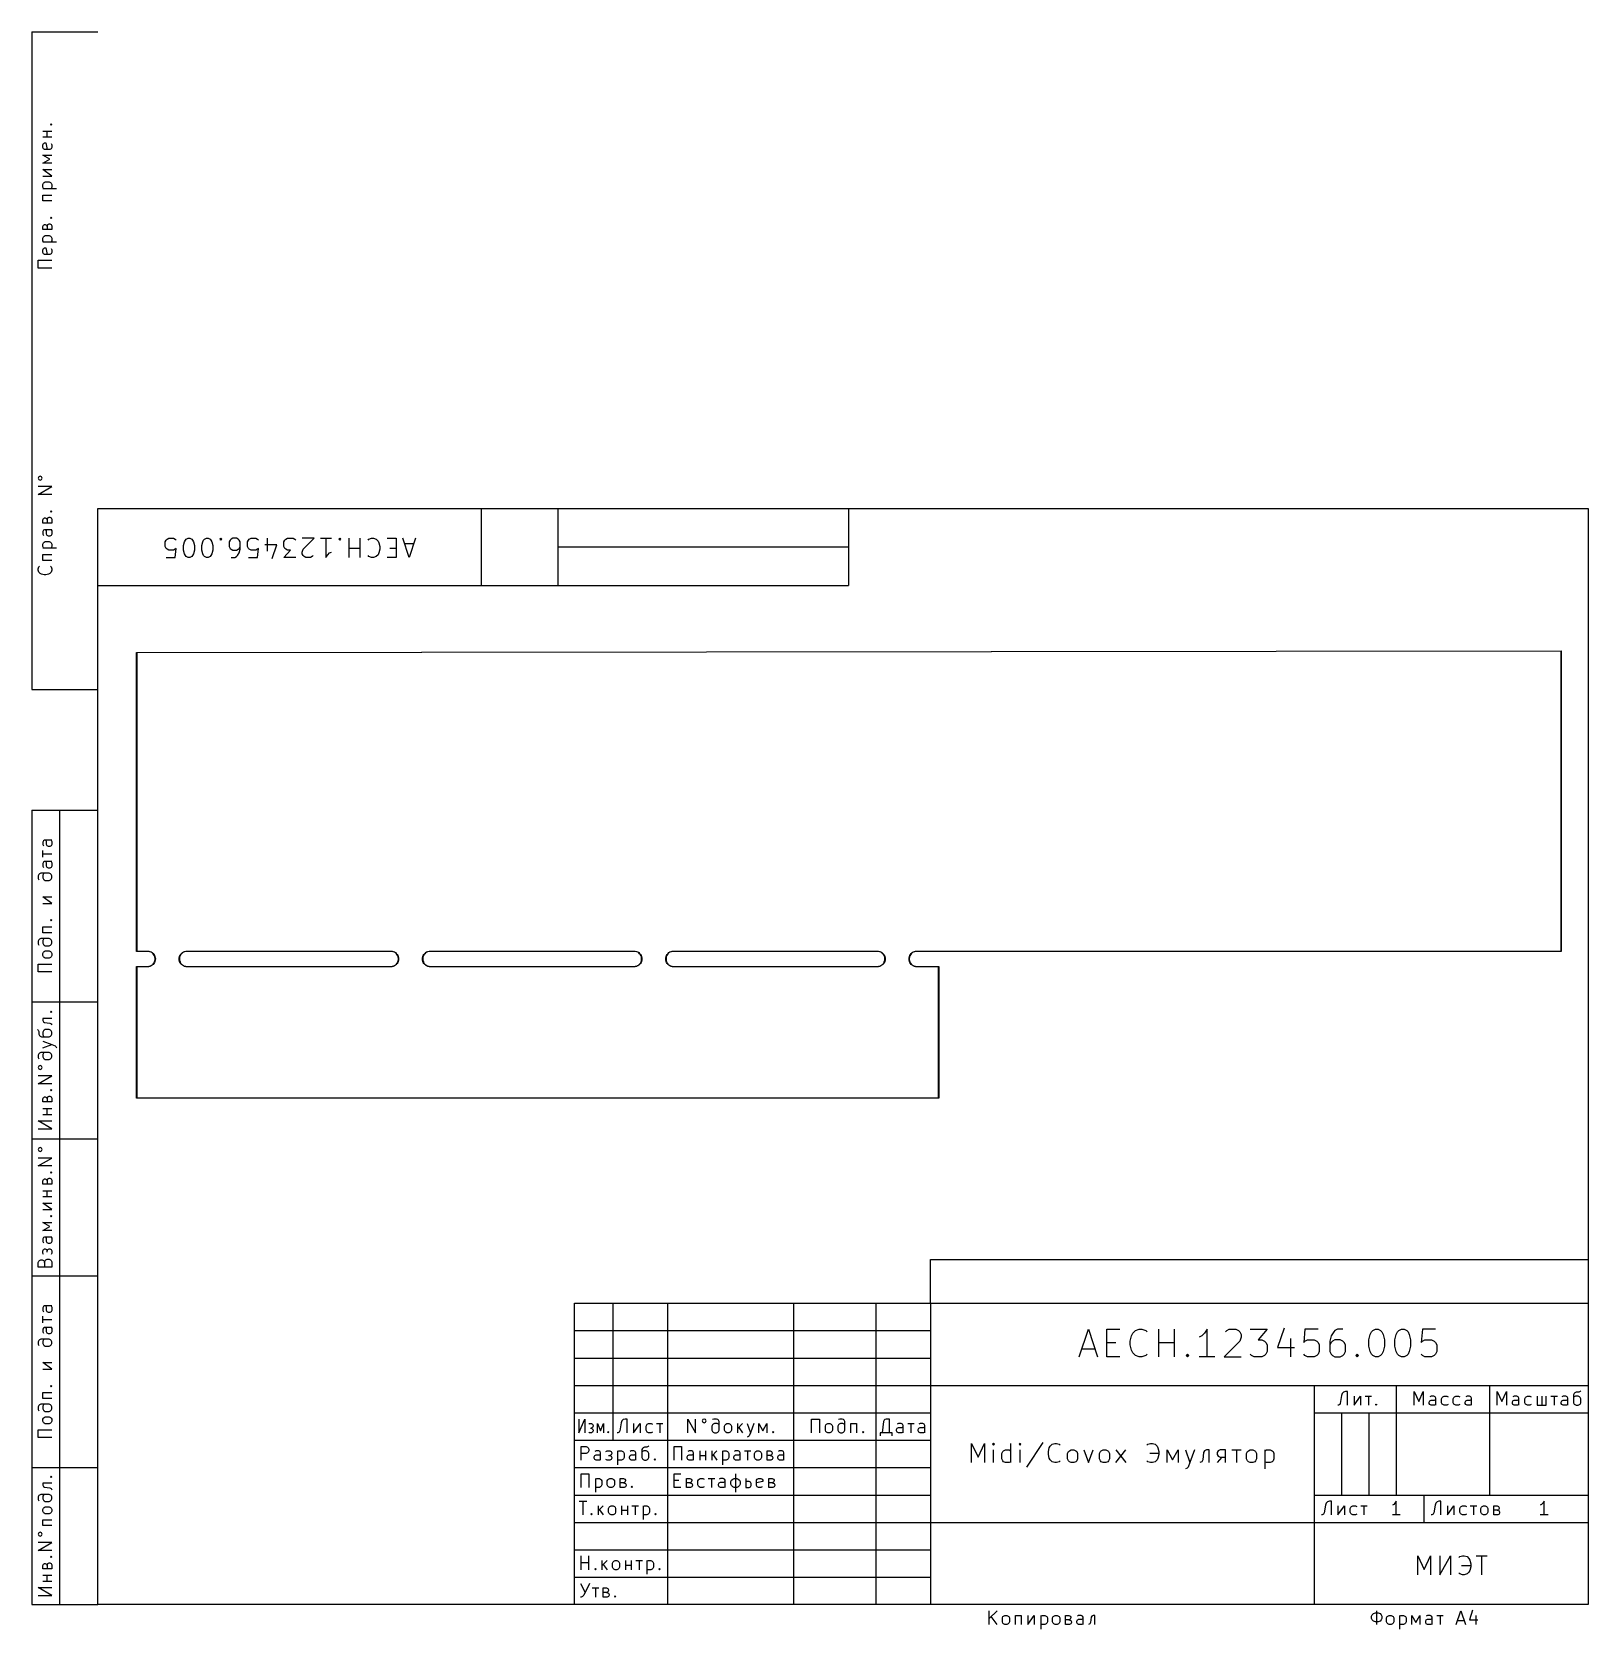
# Model space of a CAD drawing. Extents: x 0.3 to 11.5, y -8.2 to 3.2.
import ezdxf

# ---------------------------------------------------------------- set-up
doc = ezdxf.new("R2010")
doc.units = 0
doc.header["$MEASUREMENT"] = 0
doc.layers.add('BLACK', color=7, linetype='CONTINUOUS')

msp = doc.modelspace()

# ---------------------------------------------------------------- linework, layer by layer
at = {"layer": 'BLACK', "linetype": 'CONTINUOUS'}
for p, q in [((0.314961, 3.22806), (0.787402, 3.22806)), ((0.314961, 3.22806), (0.314961, -1.49635)), ((0.448538, 2.56252), (0.453225, 2.56721)), ((0.453225, 2.55783), (0.448538, 2.56252)), ((0.448538, 2.56252), (0.457911, 2.56252)), ((0.453225, 2.56721), (0.457911, 2.56252)), ((0.457911, 2.56252), (0.453225, 2.55783)), ((0.392295, 2.51565), (0.457911, 2.51565)), ((0.392295, 2.47347), (0.457911, 2.47347)), ((0.392295, 2.41723), (0.396982, 2.4266)), ((0.392295, 2.39848), (0.392295, 2.41723)), ((0.396982, 2.4266), (0.406355, 2.43129)), ((0.406355, 2.43129), (0.415729, 2.43129)), ((0.415729, 2.43129), (0.425103, 2.38442)), ((0.425103, 2.47347), (0.425103, 2.51565)), ((0.453225, 2.4266), (0.457911, 2.41723)), ((0.457911, 2.41723), (0.457911, 2.39848)), ((0.396982, 2.38911), (0.392295, 2.39848)), ((0.443851, 2.31411), (0.392295, 2.34224)), ((0.392295, 2.34224), (0.457911, 2.34224)), ((0.392295, 2.28599), (0.443851, 2.31411)), ((0.406355, 2.38442), (0.396982, 2.38911)), ((0.443851, 2.38442), (0.406355, 2.38442)), ((0.453225, 2.38911), (0.443851, 2.38442)), ((0.457911, 2.39848), (0.453225, 2.38911)), ((0.457911, 2.28599), (0.392295, 2.28599)), ((0.457911, 2.19225), (0.392295, 2.23912)), ((0.392295, 2.23912), (0.457911, 2.23912)), ((0.392295, 2.19225), (0.457911, 2.19225)), ((0.392295, 2.13133), (0.396982, 2.1407)), ((0.392295, 2.11258), (0.392295, 2.13133)), ((0.396982, 2.1032), (0.392295, 2.11258)), ((0.392295, 2.1032), (0.49072, 2.1032)), ((0.396982, 2.1407), (0.401669, 2.14539)), ((0.401669, 2.14539), (0.411042, 2.15007)), ((0.411042, 2.15007), (0.439164, 2.15007)), ((0.439164, 2.15007), (0.448538, 2.14539)), ((0.448538, 2.14539), (0.453225, 2.1407)), ((0.453225, 2.1407), (0.457911, 2.13133)), ((0.457911, 2.11258), (0.453225, 2.1032)), ((0.457911, 2.13133), (0.457911, 2.11258)), ((0.392295, 2.01415), (0.392295, 2.05633)), ((0.392295, 2.05633), (0.457911, 2.05633)), ((0.457911, 2.01415), (0.392295, 2.01415)), ((0.392295, 1.83136), (0.396982, 1.84074)), ((0.396982, 1.84074), (0.406355, 1.84542)), ((0.406355, 1.84542), (0.411042, 1.84542)), ((0.411042, 1.84542), (0.420416, 1.84074)), ((0.420416, 1.84074), (0.425103, 1.83136)), ((0.425103, 1.83136), (0.42979, 1.84542)), ((0.42979, 1.84542), (0.439164, 1.85011)), ((0.439164, 1.85011), (0.443851, 1.85011)), ((0.443851, 1.85011), (0.453225, 1.84542)), ((0.448538, 1.89229), (0.453225, 1.89698)), ((0.453225, 1.88761), (0.448538, 1.89229)), ((0.448538, 1.89229), (0.457911, 1.89229)), ((0.453225, 1.89698), (0.457911, 1.89229)), ((0.457911, 1.89229), (0.453225, 1.88761)), ((0.453225, 1.84542), (0.457911, 1.83605)), ((0.457911, 1.83605), (0.457911, 1.80793)), ((0.392295, 1.80793), (0.392295, 1.83136)), ((0.457911, 1.80793), (0.392295, 1.80793)), ((0.392295, 1.747), (0.396982, 1.75637)), ((0.392295, 1.72825), (0.392295, 1.747)), ((0.396982, 1.71888), (0.392295, 1.72825)), ((0.396982, 1.75637), (0.401669, 1.76106)), ((0.401669, 1.76106), (0.411042, 1.76575)), ((0.411042, 1.76575), (0.439164, 1.76575)), ((0.425103, 1.83136), (0.425103, 1.80793)), ((0.439164, 1.76575), (0.448538, 1.76106)), ((0.448538, 1.76106), (0.453225, 1.75637)), ((0.453225, 1.75637), (0.457911, 1.747)), ((0.457911, 1.72825), (0.453225, 1.71888)), ((0.457911, 1.747), (0.457911, 1.72825)), ((0.392295, 1.71888), (0.49072, 1.71888)), ((0.392295, 1.66263), (0.396982, 1.67201)), ((0.392295, 1.64389), (0.392295, 1.66263)), ((0.396982, 1.63451), (0.392295, 1.64389)), ((0.396982, 1.67201), (0.406355, 1.67669)), ((0.406355, 1.62983), (0.396982, 1.63451)), ((0.406355, 1.67669), (0.415729, 1.67669)), ((0.443851, 1.62983), (0.406355, 1.62983)), ((0.415729, 1.67669), (0.425103, 1.62983)), ((0.453225, 1.63451), (0.443851, 1.62983)), ((0.453225, 1.67201), (0.457911, 1.66263)), ((0.457911, 1.64389), (0.453225, 1.63451)), ((0.457911, 1.66263), (0.457911, 1.64389)), ((0.359486, 1.5314), (0.359486, 1.58764)), ((0.359486, 1.58764), (0.457911, 1.58764)), ((0.457911, 1.5314), (0.359486, 1.5314)), ((0.364173, 0.031587), (0.359486, 0.022214)), ((0.359486, 0.022214), (0.364173, 0.01284)), ((0.373547, 0.036274), (0.364173, 0.031587)), ((0.364173, 0.01284), (0.373547, 0.008153)), ((0.382921, 0.031587), (0.373547, 0.036274)), ((0.373547, 0.008153), (0.382921, 0.01284)), ((0.387608, 0.022214), (0.382921, 0.031587)), ((0.382921, 0.01284), (0.387608, 0.022214)), ((0.359486, -0.094959), (0.457911, -0.038716)), ((0.457911, -0.038716), (0.359486, -0.038716)), ((0.457911, -0.094959), (0.359486, -0.094959)), ((0.448538, -0.216819), (0.453225, -0.212132)), ((0.453225, -0.221506), (0.448538, -0.216819)), ((0.448538, -0.216819), (0.457911, -0.216819)), ((0.453225, -0.212132), (0.457911, -0.216819)), ((0.457911, -0.216819), (0.453225, -0.221506)), ((0.787402, -8.07115), (0.787402, -0.19685)), ((0.787402, -0.19685), (11.4961, -0.19685)), ((3.54331, -0.19685), (3.54331, -0.748031)), ((4.09449, -0.19685), (4.09449, -0.748031)), ((6.1811, -0.19685), (6.1811, -0.748031)), ((11.4961, -0.19685), (11.4961, -8.07115)), ((0.392295, -0.277749), (0.396982, -0.268375)), ((0.392295, -0.301183), (0.392295, -0.277749)), ((0.457911, -0.301183), (0.392295, -0.301183)), ((0.396982, -0.268375), (0.406355, -0.263688)), ((0.406355, -0.263688), (0.411042, -0.263688)), ((0.411042, -0.263688), (0.420416, -0.268375)), ((0.420416, -0.268375), (0.425103, -0.277749)), ((0.425103, -0.277749), (0.42979, -0.263688)), ((0.425103, -0.277749), (0.425103, -0.301183)), ((0.42979, -0.263688), (0.439164, -0.259001)), ((0.439164, -0.259001), (0.443851, -0.259001)), ((0.443851, -0.259001), (0.453225, -0.263688)), ((0.453225, -0.263688), (0.457911, -0.273062)), ((0.457911, -0.273062), (0.457911, -0.301183)), ((0.396982, -0.352739), (0.392295, -0.362113)), ((0.392295, -0.362113), (0.392295, -0.380861)), ((0.392295, -0.380861), (0.396982, -0.390235)), ((0.392295, -0.451165), (0.396982, -0.441791)), ((0.392295, -0.469912), (0.392295, -0.451165)), ((0.406355, -0.348052), (0.396982, -0.352739)), ((0.396982, -0.441791), (0.401669, -0.437104)), ((0.401669, -0.437104), (0.411042, -0.432417)), ((0.457911, -0.348052), (0.406355, -0.348052)), ((0.411042, -0.432417), (0.439164, -0.432417)), ((0.420416, -0.357426), (0.415729, -0.348052)), ((0.420416, -0.380861), (0.420416, -0.357426)), ((0.425103, -0.390235), (0.420416, -0.380861)), ((0.434477, -0.394922), (0.425103, -0.390235)), ((0.443851, -0.394922), (0.434477, -0.394922)), ((0.439164, -0.432417), (0.448538, -0.437104)), ((0.453225, -0.390235), (0.443851, -0.394922)), ((0.448538, -0.437104), (0.453225, -0.441791)), ((0.453225, -0.348052), (0.457911, -0.357426)), ((0.457911, -0.380861), (0.453225, -0.390235)), ((0.453225, -0.441791), (0.457911, -0.451165)), ((0.457911, -0.357426), (0.457911, -0.380861)), ((0.457911, -0.451165), (0.457911, -0.469912)), ((1.27297, -0.436352), (1.27953, -0.423228)), ((1.27297, -0.46916), (1.27297, -0.436352)), ((1.27953, -0.423228), (1.28609, -0.416667)), ((1.28609, -0.416667), (1.29921, -0.410105)), ((1.29921, -0.410105), (1.33202, -0.410105)), ((1.33202, -0.410105), (1.34514, -0.416667)), ((1.34514, -0.416667), (1.35171, -0.423228)), ((1.4042, -0.462598), (1.41076, -0.436352)), ((1.41076, -0.436352), (1.41732, -0.423228)), ((1.41732, -0.423228), (1.42388, -0.416667)), ((1.42388, -0.416667), (1.43701, -0.410105)), ((1.43701, -0.410105), (1.45013, -0.410105)), ((1.45013, -0.410105), (1.46325, -0.416667)), ((1.46325, -0.416667), (1.46982, -0.423228)), ((1.46982, -0.423228), (1.47638, -0.436352)), ((1.47638, -0.436352), (1.48294, -0.462598)), ((1.53543, -0.462598), (1.54199, -0.436352)), ((1.54199, -0.436352), (1.54856, -0.423228)), ((1.54856, -0.423228), (1.55512, -0.416667)), ((1.55512, -0.416667), (1.56824, -0.410105)), ((1.56824, -0.410105), (1.58136, -0.410105)), ((1.58136, -0.410105), (1.59449, -0.416667)), ((1.59449, -0.416667), (1.60105, -0.423228)), ((1.60105, -0.423228), (1.60761, -0.436352)), ((1.60761, -0.436352), (1.61417, -0.462598)), ((1.66667, -0.416667), (1.67323, -0.410105)), ((1.67323, -0.423228), (1.66667, -0.416667)), ((1.67323, -0.410105), (1.67979, -0.416667)), ((1.67323, -0.423228), (1.67323, -0.410105)), ((1.67979, -0.416667), (1.67323, -0.423228)), ((1.73885, -0.423228), (1.73228, -0.436352)), ((1.73228, -0.436352), (1.73228, -0.46916)), ((1.74541, -0.416667), (1.73885, -0.423228)), ((1.75853, -0.410105), (1.74541, -0.416667)), ((1.78478, -0.410105), (1.75853, -0.410105)), ((1.7979, -0.416667), (1.78478, -0.410105)), ((1.80446, -0.423228), (1.7979, -0.416667)), ((1.81102, -0.436352), (1.80446, -0.423228)), ((1.81102, -0.488845), (1.81102, -0.436352)), ((1.86352, -0.436352), (1.87008, -0.423228)), ((1.86352, -0.46916), (1.86352, -0.436352)), ((1.87008, -0.423228), (1.87664, -0.416667)), ((1.87664, -0.416667), (1.88976, -0.410105)), ((1.88976, -0.410105), (1.92257, -0.410105)), ((1.92257, -0.410105), (1.9357, -0.416667)), ((1.9357, -0.416667), (1.94226, -0.423228)), ((2.07349, -0.456037), (1.98819, -0.456037)), ((2.00787, -0.501969), (2.00787, -0.410105)), ((2.04068, -0.554462), (2.07349, -0.456037)), ((2.12598, -0.436352), (2.13255, -0.423228)), ((2.12598, -0.46916), (2.12598, -0.436352)), ((2.13255, -0.423228), (2.13911, -0.416667)), ((2.13911, -0.416667), (2.15223, -0.410105)), ((2.15223, -0.410105), (2.1916, -0.410105)), ((2.1916, -0.410105), (2.20472, -0.416667)), ((2.20472, -0.416667), (2.21129, -0.423228)), ((2.34252, -0.410105), (2.25722, -0.410105)), ((2.26378, -0.488845), (2.34252, -0.410105)), ((2.38845, -0.410105), (2.46719, -0.410105)), ((2.42782, -0.410105), (2.42782, -0.5479)), ((2.51969, -0.416667), (2.52625, -0.410105)), ((2.52625, -0.423228), (2.51969, -0.416667)), ((2.52625, -0.410105), (2.53281, -0.416667)), ((2.52625, -0.423228), (2.52625, -0.410105)), ((2.53281, -0.416667), (2.52625, -0.423228)), ((2.59186, -0.410105), (2.59186, -0.5479)), ((2.6706, -0.410105), (2.6706, -0.5479)), ((2.72966, -0.423228), (2.73622, -0.416667)), ((2.73622, -0.416667), (2.75591, -0.410105)), ((2.75591, -0.410105), (2.76903, -0.410105)), ((2.76903, -0.410105), (2.78871, -0.416667)), ((2.78871, -0.416667), (2.80184, -0.42979)), ((2.80184, -0.42979), (2.8084, -0.442913)), ((2.8084, -0.442913), (2.81496, -0.46916)), ((2.86745, -0.410105), (2.93307, -0.410105)), ((2.93307, -0.410105), (2.93307, -0.5479)), ((3.02493, -0.5479), (2.979, -0.410105)), ((3.05774, -0.449475), (2.99213, -0.449475)), ((3.07087, -0.410105), (3.02493, -0.5479)), ((0.396982, -0.479286), (0.392295, -0.469912)), ((0.392295, -0.479286), (0.49072, -0.479286)), ((0.392295, -0.568337), (0.392295, -0.526155)), ((0.392295, -0.526155), (0.457911, -0.526155)), ((0.457911, -0.568337), (0.392295, -0.568337)), ((0.457911, -0.469912), (0.453225, -0.479286)), ((1.27953, -0.482283), (1.27297, -0.46916)), ((1.28609, -0.488845), (1.27953, -0.482283)), ((1.27953, -0.5479), (1.34514, -0.5479)), ((1.29921, -0.495407), (1.28609, -0.488845)), ((1.33202, -0.495407), (1.29921, -0.495407)), ((1.34514, -0.488845), (1.33202, -0.495407)), ((1.34514, -0.5479), (1.35171, -0.482283)), ((1.35171, -0.482283), (1.34514, -0.488845)), ((1.4042, -0.495407), (1.4042, -0.462598)), ((1.41076, -0.521654), (1.4042, -0.495407)), ((1.41732, -0.534777), (1.41076, -0.521654)), ((1.42388, -0.541339), (1.41732, -0.534777)), ((1.43701, -0.5479), (1.42388, -0.541339)), ((1.45013, -0.5479), (1.43701, -0.5479)), ((1.46325, -0.541339), (1.45013, -0.5479)), ((1.46982, -0.534777), (1.46325, -0.541339)), ((1.47638, -0.521654), (1.46982, -0.534777)), ((1.48294, -0.495407), (1.47638, -0.521654)), ((1.48294, -0.462598), (1.48294, -0.495407)), ((1.53543, -0.495407), (1.53543, -0.462598)), ((1.54199, -0.521654), (1.53543, -0.495407)), ((1.54856, -0.534777), (1.54199, -0.521654)), ((1.55512, -0.541339), (1.54856, -0.534777)), ((1.56824, -0.5479), (1.55512, -0.541339)), ((1.58136, -0.5479), (1.56824, -0.5479)), ((1.59449, -0.541339), (1.58136, -0.5479)), ((1.60105, -0.534777), (1.59449, -0.541339)), ((1.60761, -0.521654), (1.60105, -0.534777)), ((1.61417, -0.495407), (1.60761, -0.521654)), ((1.61417, -0.462598), (1.61417, -0.495407)), ((1.73228, -0.46916), (1.73885, -0.482283)), ((1.73885, -0.482283), (1.74541, -0.488845)), ((1.74541, -0.488845), (1.75853, -0.495407)), ((1.74541, -0.5479), (1.77165, -0.5479)), ((1.75853, -0.495407), (1.78478, -0.495407)), ((1.77165, -0.5479), (1.78478, -0.541339)), ((1.78478, -0.495407), (1.7979, -0.488845)), ((1.78478, -0.541339), (1.79134, -0.534777)), ((1.79134, -0.534777), (1.80446, -0.515092)), ((1.7979, -0.488845), (1.80446, -0.482283)), ((1.80446, -0.482283), (1.81102, -0.46916)), ((1.80446, -0.515092), (1.81102, -0.488845)), ((1.87008, -0.482283), (1.86352, -0.46916)), ((1.87664, -0.488845), (1.87008, -0.482283)), ((1.87008, -0.5479), (1.9357, -0.5479)), ((1.88976, -0.495407), (1.87664, -0.488845)), ((1.92257, -0.495407), (1.88976, -0.495407)), ((1.9357, -0.488845), (1.92257, -0.495407)), ((1.9357, -0.5479), (1.94226, -0.482283)), ((1.94226, -0.482283), (1.9357, -0.488845)), ((2.13255, -0.482283), (2.12598, -0.46916)), ((2.12598, -0.5479), (2.17192, -0.495407)), ((2.21129, -0.5479), (2.12598, -0.5479)), ((2.13911, -0.488845), (2.13255, -0.482283)), ((2.15223, -0.495407), (2.13911, -0.488845)), ((2.17192, -0.495407), (2.15223, -0.495407)), ((2.25722, -0.50853), (2.26378, -0.488845)), ((2.25722, -0.521654), (2.25722, -0.50853)), ((2.26378, -0.534777), (2.25722, -0.521654)), ((2.27034, -0.541339), (2.26378, -0.534777)), ((2.28346, -0.5479), (2.27034, -0.541339)), ((2.31627, -0.5479), (2.28346, -0.5479)), ((2.3294, -0.541339), (2.31627, -0.5479)), ((2.33596, -0.534777), (2.3294, -0.541339)), ((2.42782, -0.5479), (2.44094, -0.528215)), ((2.44094, -0.528215), (2.45407, -0.515092)), ((2.45407, -0.515092), (2.46719, -0.50853)), ((2.6706, -0.482283), (2.59186, -0.482283)), ((2.73622, -0.541339), (2.72966, -0.534777)), ((2.75591, -0.5479), (2.73622, -0.541339)), ((2.76903, -0.5479), (2.75591, -0.5479)), ((2.78871, -0.541339), (2.76903, -0.5479)), ((2.80184, -0.528215), (2.78871, -0.541339)), ((2.8084, -0.515092), (2.80184, -0.528215)), ((2.81496, -0.488845), (2.8084, -0.515092)), ((2.81496, -0.46916), (2.81496, -0.488845)), ((2.93307, -0.5479), (2.86745, -0.5479)), ((2.93307, -0.482283), (2.88714, -0.482283)), ((4.09449, -0.472441), (6.1811, -0.472441)), ((0.359486, -0.629267), (0.364173, -0.615207)), ((0.359486, -0.638641), (0.359486, -0.629267)), ((0.364173, -0.652702), (0.359486, -0.638641)), ((0.364173, -0.615207), (0.36886, -0.61052)), ((0.373547, -0.662076), (0.364173, -0.652702)), ((0.382921, -0.666763), (0.373547, -0.662076)), ((0.401669, -0.67145), (0.382921, -0.666763)), ((0.415729, -0.67145), (0.401669, -0.67145)), ((0.434477, -0.666763), (0.415729, -0.67145)), ((0.443851, -0.662076), (0.434477, -0.666763)), ((0.453225, -0.652702), (0.443851, -0.662076)), ((0.448538, -0.61052), (0.453225, -0.615207)), ((0.453225, -0.615207), (0.457911, -0.629267)), ((0.457911, -0.638641), (0.453225, -0.652702)), ((0.457911, -0.629267), (0.457911, -0.638641)), ((0.787402, -0.748031), (3.54331, -0.748031)), ((3.54331, -0.748031), (4.09449, -0.748031)), ((4.09449, -0.748031), (6.1811, -0.748031)), ((1.06575, -1.2315), (1.0659, -1.23114)), ((1.06575, -3.37717), (1.06575, -1.2315)), ((1.0659, -1.23114), (1.06604, -1.2308)), ((1.06604, -1.2308), (1.06638, -1.23066)), ((1.06604, -1.2308), (1.06604, -1.2308)), ((1.06604, -1.2308), (1.06604, -1.2308)), ((1.06638, -1.23066), (1.06674, -1.23051)), ((1.06674, -1.23051), (11.303, -1.2187)), ((11.302, -1.22067), (1.06772, -1.23248)), ((1.06772, -1.23248), (1.06772, -3.37618)), ((11.302, -3.37618), (11.302, -1.22067)), ((11.303, -1.2187), (11.303, -1.2187)), ((11.303, -1.2187), (11.303, -1.2187)), ((11.303, -1.2187), (11.3033, -1.21885)), ((11.3033, -1.21885), (11.3037, -1.21899)), ((11.3037, -1.21899), (11.3037, -1.21899)), ((11.3037, -1.21899), (11.3037, -1.21899)), ((11.3037, -1.21899), (11.3038, -1.21933)), ((11.3038, -1.21933), (11.3039, -1.21968)), ((11.3039, -1.21968), (11.3039, -1.21968)), ((11.3039, -1.21968), (11.3039, -1.21969)), ((11.3039, -1.21969), (11.3039, -3.37717)), ((0.314961, -1.49635), (0.787402, -1.49635)), ((0.314961, -2.36249), (0.787402, -2.36249)), ((0.314961, -2.36249), (0.314961, -8.07115)), ((0.511811, -2.36249), (0.511811, -8.07115)), ((0.396982, -2.58277), (0.392295, -2.59215)), ((0.392295, -2.59215), (0.392295, -2.61089)), ((0.392295, -2.61089), (0.396982, -2.62027)), ((0.406355, -2.57809), (0.396982, -2.58277)), ((0.457911, -2.57809), (0.406355, -2.57809)), ((0.420416, -2.58746), (0.415729, -2.57809)), ((0.420416, -2.61089), (0.420416, -2.58746)), ((0.425103, -2.62027), (0.420416, -2.61089)), ((0.434477, -2.62496), (0.425103, -2.62027)), ((0.443851, -2.62496), (0.434477, -2.62496)), ((0.453225, -2.62027), (0.443851, -2.62496)), ((0.453225, -2.57809), (0.457911, -2.58746)), ((0.457911, -2.61089), (0.453225, -2.62027)), ((0.457911, -2.58746), (0.457911, -2.61089)), ((0.392295, -2.69995), (0.392295, -2.65308)), ((0.392295, -2.67651), (0.457911, -2.67651)), ((0.396982, -2.73744), (0.392295, -2.74682)), ((0.392295, -2.74682), (0.392295, -2.76556)), ((0.406355, -2.73275), (0.396982, -2.73744)), ((0.457911, -2.73275), (0.406355, -2.73275)), ((0.420416, -2.74213), (0.415729, -2.73275)), ((0.420416, -2.76556), (0.420416, -2.74213)), ((0.453225, -2.73275), (0.457911, -2.74213)), ((0.457911, -2.74213), (0.457911, -2.76556)), ((0.364173, -2.82649), (0.359486, -2.83587)), ((0.359486, -2.83587), (0.359486, -2.85461)), ((0.359486, -2.85461), (0.364173, -2.86399)), ((0.36886, -2.82181), (0.364173, -2.82649)), ((0.378234, -2.81712), (0.36886, -2.82181)), ((0.439164, -2.81712), (0.378234, -2.81712)), ((0.392295, -2.76556), (0.396982, -2.77494)), ((0.396982, -2.82181), (0.392295, -2.83118)), ((0.392295, -2.83118), (0.392295, -2.84993)), ((0.392295, -2.84993), (0.396982, -2.8593)), ((0.401669, -2.81712), (0.396982, -2.82181)), ((0.396982, -2.8593), (0.401669, -2.86399)), ((0.401669, -2.86399), (0.411042, -2.86867)), ((0.411042, -2.86867), (0.439164, -2.86867)), ((0.425103, -2.77494), (0.420416, -2.76556)), ((0.434477, -2.77962), (0.425103, -2.77494)), ((0.443851, -2.77962), (0.434477, -2.77962)), ((0.448538, -2.82181), (0.439164, -2.81712)), ((0.439164, -2.86867), (0.448538, -2.86399)), ((0.453225, -2.77494), (0.443851, -2.77962)), ((0.453225, -2.82649), (0.448538, -2.82181)), ((0.448538, -2.86399), (0.453225, -2.8593)), ((0.457911, -2.76556), (0.453225, -2.77494)), ((0.457911, -2.83587), (0.453225, -2.82649)), ((0.453225, -2.8593), (0.457911, -2.84993)), ((0.457911, -2.84993), (0.457911, -2.83587)), ((0.457911, -3.03272), (0.392295, -2.98585)), ((0.392295, -2.98585), (0.457911, -2.98585)), ((0.392295, -3.03272), (0.457911, -3.03272)), ((0.392295, -3.24363), (0.392295, -3.20145)), ((0.392295, -3.20145), (0.457911, -3.20145)), ((0.448538, -3.15458), (0.453225, -3.14989)), ((0.453225, -3.15926), (0.448538, -3.15458)), ((0.448538, -3.15458), (0.457911, -3.15458)), ((0.453225, -3.14989), (0.457911, -3.15458)), ((0.457911, -3.15458), (0.453225, -3.15926)), ((0.364173, -3.29518), (0.359486, -3.30456)), ((0.359486, -3.30456), (0.359486, -3.32331)), ((0.359486, -3.32331), (0.364173, -3.33268)), ((0.36886, -3.2905), (0.364173, -3.29518)), ((0.378234, -3.28581), (0.36886, -3.2905)), ((0.439164, -3.28581), (0.378234, -3.28581)), ((0.457911, -3.24363), (0.392295, -3.24363)), ((0.396982, -3.2905), (0.392295, -3.29987)), ((0.392295, -3.29987), (0.392295, -3.31862)), ((0.392295, -3.31862), (0.396982, -3.32799)), ((0.401669, -3.28581), (0.396982, -3.2905)), ((0.448538, -3.2905), (0.439164, -3.28581)), ((0.453225, -3.29518), (0.448538, -3.2905)), ((0.457911, -3.30456), (0.453225, -3.29518)), ((0.453225, -3.32799), (0.457911, -3.31862)), ((0.457911, -3.31862), (0.457911, -3.30456)), ((0.392295, -3.39361), (0.396982, -3.38424)), ((0.392295, -3.40767), (0.392295, -3.39361)), ((0.396982, -3.41704), (0.392295, -3.40767)), ((0.396982, -3.32799), (0.401669, -3.33268)), ((0.396982, -3.38424), (0.401669, -3.37955)), ((0.401669, -3.42173), (0.396982, -3.41704)), ((0.401669, -3.33268), (0.411042, -3.33737)), ((0.401669, -3.37955), (0.411042, -3.37486)), ((0.411042, -3.42642), (0.401669, -3.42173)), ((0.411042, -3.33737), (0.439164, -3.33737)), ((0.411042, -3.37486), (0.439164, -3.37486)), ((0.439164, -3.42642), (0.411042, -3.42642)), ((0.439164, -3.33737), (0.448538, -3.33268)), ((0.439164, -3.37486), (0.448538, -3.37955)), ((0.448538, -3.42173), (0.439164, -3.42642)), ((0.448538, -3.33268), (0.453225, -3.32799)), ((0.448538, -3.37955), (0.453225, -3.38424)), ((0.453225, -3.41704), (0.448538, -3.42173)), ((0.453225, -3.38424), (0.457911, -3.39361)), ((0.457911, -3.40767), (0.453225, -3.41704)), ((0.457911, -3.39361), (0.457911, -3.40767)), ((1.06604, -3.37786), (1.06575, -3.37717)), ((1.06674, -3.37815), (1.06604, -3.37786)), ((1.14548, -3.37815), (1.06674, -3.37815)), ((1.06772, -3.37618), (1.14548, -3.37618)), ((1.14548, -3.37618), (1.15425, -3.37687)), ((1.14585, -3.378), (1.14548, -3.37815)), ((1.15442, -3.3787), (1.14585, -3.378)), ((1.15425, -3.37687), (1.16281, -3.37893)), ((1.16311, -3.38091), (1.15442, -3.3787)), ((1.16281, -3.37893), (1.17095, -3.3823)), ((1.17133, -3.38451), (1.16311, -3.38091)), ((1.17095, -3.3823), (1.17845, -3.3869)), ((1.17884, -3.38942), (1.17133, -3.38451)), ((1.17845, -3.3869), (1.18515, -3.39261)), ((1.18544, -3.39549), (1.17884, -3.38942)), ((1.18515, -3.39261), (1.19086, -3.39931)), ((1.19095, -3.40257), (1.18544, -3.39549)), ((1.19086, -3.39931), (1.19546, -3.40681)), ((1.19522, -3.41046), (1.19095, -3.40257)), ((1.19813, -3.41895), (1.19522, -3.41046)), ((1.19546, -3.40681), (1.19883, -3.41495)), ((1.19961, -3.4278), (1.19813, -3.41895)), ((1.19813, -3.44562), (1.19961, -3.43677)), ((1.19883, -3.41495), (1.20089, -3.42351)), ((1.20089, -3.44106), (1.19883, -3.44962)), ((1.19961, -3.43677), (1.19961, -3.4278)), ((1.20089, -3.42351), (1.20158, -3.43228)), ((1.20158, -3.43228), (1.20089, -3.44106)), ((1.37284, -3.43228), (1.37353, -3.42351)), ((1.37353, -3.44106), (1.37284, -3.43228)), ((1.37353, -3.42351), (1.37558, -3.41495)), ((1.37558, -3.44962), (1.37353, -3.44106)), ((1.37628, -3.41895), (1.37481, -3.4278)), ((1.37481, -3.4278), (1.37481, -3.43677)), ((1.37481, -3.43677), (1.37628, -3.44562)), ((1.37558, -3.41495), (1.37895, -3.40681)), ((1.3792, -3.41046), (1.37628, -3.41895)), ((1.37895, -3.40681), (1.38355, -3.39931)), ((1.38347, -3.40257), (1.3792, -3.41046)), ((1.38898, -3.39549), (1.38347, -3.40257)), ((1.38355, -3.39931), (1.38927, -3.39261)), ((1.39558, -3.38942), (1.38898, -3.39549)), ((1.38927, -3.39261), (1.39596, -3.3869)), ((1.40309, -3.38451), (1.39558, -3.38942)), ((1.39596, -3.3869), (1.40347, -3.3823)), ((1.4113, -3.38091), (1.40309, -3.38451)), ((1.40347, -3.3823), (1.4116, -3.37893)), ((1.42, -3.3787), (1.4113, -3.38091)), ((1.4116, -3.37893), (1.42016, -3.37687)), ((1.42857, -3.378), (1.42, -3.3787)), ((1.42016, -3.37687), (1.42894, -3.37618)), ((1.42894, -3.37815), (1.42857, -3.378)), ((1.42894, -3.37618), (2.89351, -3.37618)), ((2.89351, -3.37815), (1.42894, -3.37815)), ((2.89351, -3.37618), (2.90228, -3.37687)), ((2.89388, -3.378), (2.89351, -3.37815)), ((2.90245, -3.3787), (2.89388, -3.378)), ((2.90228, -3.37687), (2.91084, -3.37893)), ((2.91115, -3.38091), (2.90245, -3.3787)), ((2.91084, -3.37893), (2.91898, -3.3823)), ((2.91936, -3.38451), (2.91115, -3.38091)), ((2.91898, -3.3823), (2.92648, -3.3869)), ((2.92687, -3.38942), (2.91936, -3.38451)), ((2.92648, -3.3869), (2.93318, -3.39261)), ((2.93347, -3.39549), (2.92687, -3.38942)), ((2.93318, -3.39261), (2.9389, -3.39931)), ((2.93898, -3.40257), (2.93347, -3.39549)), ((2.9389, -3.39931), (2.9435, -3.40681)), ((2.94325, -3.41046), (2.93898, -3.40257)), ((2.94617, -3.41895), (2.94325, -3.41046)), ((2.9435, -3.40681), (2.94686, -3.41495)), ((2.94764, -3.4278), (2.94617, -3.41895)), ((2.94617, -3.44562), (2.94764, -3.43677)), ((2.94686, -3.41495), (2.94892, -3.42351)), ((2.94892, -3.44106), (2.94686, -3.44962)), ((2.94764, -3.43677), (2.94764, -3.4278)), ((2.94892, -3.42351), (2.94961, -3.43228)), ((2.94961, -3.43228), (2.94892, -3.44106)), ((3.12087, -3.43228), (3.12156, -3.42351)), ((3.12156, -3.44106), (3.12087, -3.43228)), ((3.12156, -3.42351), (3.12362, -3.41495)), ((3.12362, -3.44962), (3.12156, -3.44106)), ((3.12432, -3.41895), (3.12284, -3.4278)), ((3.12284, -3.4278), (3.12284, -3.43677)), ((3.12284, -3.43677), (3.12432, -3.44562)), ((3.12362, -3.41495), (3.12698, -3.40681)), ((3.12723, -3.41046), (3.12432, -3.41895)), ((3.12698, -3.40681), (3.13158, -3.39931)), ((3.1315, -3.40257), (3.12723, -3.41046)), ((3.13701, -3.39549), (3.1315, -3.40257)), ((3.13158, -3.39931), (3.1373, -3.39261)), ((3.14361, -3.38942), (3.13701, -3.39549)), ((3.1373, -3.39261), (3.144, -3.3869)), ((3.15112, -3.38451), (3.14361, -3.38942)), ((3.144, -3.3869), (3.1515, -3.3823)), ((3.15933, -3.38091), (3.15112, -3.38451)), ((3.1515, -3.3823), (3.15964, -3.37893)), ((3.16803, -3.3787), (3.15933, -3.38091)), ((3.15964, -3.37893), (3.1682, -3.37687)), ((3.1766, -3.378), (3.16803, -3.3787)), ((3.1682, -3.37687), (3.17697, -3.37618)), ((3.17697, -3.37815), (3.1766, -3.378)), ((3.17697, -3.37618), (4.64154, -3.37618)), ((4.64154, -3.37815), (3.17697, -3.37815)), ((4.64154, -3.37618), (4.65032, -3.37687)), ((4.64191, -3.378), (4.64154, -3.37815)), ((4.65048, -3.3787), (4.64191, -3.378)), ((4.65032, -3.37687), (4.65888, -3.37893)), ((4.65918, -3.38091), (4.65048, -3.3787)), ((4.65888, -3.37893), (4.66701, -3.3823)), ((4.66739, -3.38451), (4.65918, -3.38091)), ((4.66701, -3.3823), (4.67452, -3.3869)), ((4.6749, -3.38942), (4.66739, -3.38451)), ((4.67452, -3.3869), (4.68121, -3.39261)), ((4.6815, -3.39549), (4.6749, -3.38942)), ((4.68121, -3.39261), (4.68693, -3.39931)), ((4.68701, -3.40257), (4.6815, -3.39549)), ((4.68693, -3.39931), (4.69153, -3.40681)), ((4.69128, -3.41046), (4.68701, -3.40257)), ((4.6942, -3.41895), (4.69128, -3.41046)), ((4.69153, -3.40681), (4.6949, -3.41495)), ((4.69567, -3.4278), (4.6942, -3.41895)), ((4.6942, -3.44562), (4.69567, -3.43677)), ((4.6949, -3.41495), (4.69695, -3.42351)), ((4.69695, -3.44106), (4.6949, -3.44962)), ((4.69567, -3.43677), (4.69567, -3.4278)), ((4.69695, -3.42351), (4.69764, -3.43228)), ((4.69764, -3.43228), (4.69695, -3.44106)), ((4.8689, -3.43228), (4.86959, -3.42351)), ((4.86959, -3.44106), (4.8689, -3.43228)), ((4.86959, -3.42351), (4.87165, -3.41495)), ((4.87165, -3.44962), (4.86959, -3.44106)), ((4.87235, -3.41895), (4.87087, -3.4278)), ((4.87087, -3.4278), (4.87087, -3.43677)), ((4.87087, -3.43677), (4.87235, -3.44562)), ((4.87165, -3.41495), (4.87502, -3.40681)), ((4.87526, -3.41046), (4.87235, -3.41895)), ((4.87502, -3.40681), (4.87962, -3.39931)), ((4.87953, -3.40257), (4.87526, -3.41046)), ((4.88504, -3.39549), (4.87953, -3.40257)), ((4.87962, -3.39931), (4.88533, -3.39261)), ((4.89164, -3.38942), (4.88504, -3.39549)), ((4.88533, -3.39261), (4.89203, -3.3869)), ((4.89915, -3.38451), (4.89164, -3.38942)), ((4.89203, -3.3869), (4.89953, -3.3823)), ((4.90737, -3.38091), (4.89915, -3.38451)), ((4.89953, -3.3823), (4.90767, -3.37893)), ((4.91606, -3.3787), (4.90737, -3.38091)), ((4.90767, -3.37893), (4.91623, -3.37687)), ((4.92463, -3.378), (4.91606, -3.3787)), ((4.91623, -3.37687), (4.925, -3.37618)), ((4.925, -3.37815), (4.92463, -3.378)), ((4.925, -3.37618), (6.38957, -3.37618)), ((6.38957, -3.37815), (4.925, -3.37815)), ((6.38957, -3.37618), (6.39835, -3.37687)), ((6.38994, -3.378), (6.38957, -3.37815)), ((6.39851, -3.3787), (6.38994, -3.378)), ((6.39835, -3.37687), (6.40691, -3.37893)), ((6.40721, -3.38091), (6.39851, -3.3787)), ((6.40691, -3.37893), (6.41504, -3.3823)), ((6.41542, -3.38451), (6.40721, -3.38091)), ((6.41504, -3.3823), (6.42255, -3.3869)), ((6.42293, -3.38942), (6.41542, -3.38451)), ((6.42255, -3.3869), (6.42924, -3.39261)), ((6.42953, -3.39549), (6.42293, -3.38942)), ((6.42924, -3.39261), (6.43496, -3.39931)), ((6.43505, -3.40257), (6.42953, -3.39549)), ((6.43496, -3.39931), (6.43956, -3.40681)), ((6.43932, -3.41046), (6.43505, -3.40257)), ((6.44223, -3.41895), (6.43932, -3.41046)), ((6.43956, -3.40681), (6.44293, -3.41495)), ((6.4437, -3.4278), (6.44223, -3.41895)), ((6.44223, -3.44562), (6.4437, -3.43677)), ((6.44293, -3.41495), (6.44498, -3.42351)), ((6.44498, -3.44106), (6.44293, -3.44962)), ((6.4437, -3.43677), (6.4437, -3.4278)), ((6.44498, -3.42351), (6.44567, -3.43228)), ((6.44567, -3.43228), (6.44498, -3.44106)), ((6.61693, -3.43228), (6.61762, -3.42351)), ((6.61762, -3.44106), (6.61693, -3.43228)), ((6.61762, -3.42351), (6.61968, -3.41495)), ((6.61968, -3.44962), (6.61762, -3.44106)), ((6.62038, -3.41895), (6.6189, -3.4278)), ((6.6189, -3.4278), (6.6189, -3.43677)), ((6.6189, -3.43677), (6.62038, -3.44562)), ((6.61968, -3.41495), (6.62305, -3.40681)), ((6.62329, -3.41046), (6.62038, -3.41895)), ((6.62305, -3.40681), (6.62765, -3.39931)), ((6.62756, -3.40257), (6.62329, -3.41046)), ((6.63307, -3.39549), (6.62756, -3.40257)), ((6.62765, -3.39931), (6.63337, -3.39261)), ((6.63967, -3.38942), (6.63307, -3.39549)), ((6.63337, -3.39261), (6.64006, -3.3869)), ((6.64718, -3.38451), (6.63967, -3.38942)), ((6.64006, -3.3869), (6.64757, -3.3823)), ((6.6554, -3.38091), (6.64718, -3.38451)), ((6.64757, -3.3823), (6.6557, -3.37893)), ((6.66409, -3.3787), (6.6554, -3.38091)), ((6.6557, -3.37893), (6.66426, -3.37687)), ((6.67266, -3.378), (6.66409, -3.3787)), ((6.66426, -3.37687), (6.67304, -3.37618)), ((6.67304, -3.37815), (6.67266, -3.378)), ((6.67304, -3.37618), (11.302, -3.37618)), ((11.303, -3.37815), (6.67304, -3.37815)), ((11.3037, -3.37786), (11.303, -3.37815)), ((11.3039, -3.37717), (11.3037, -3.37786)), ((0.359486, -3.52484), (0.359486, -3.4686)), ((0.359486, -3.4686), (0.457911, -3.4686)), ((0.457911, -3.52484), (0.359486, -3.52484)), ((1.06575, -3.4874), (1.06604, -3.48671)), ((1.06575, -4.43228), (1.06575, -3.4874)), ((1.06604, -3.48671), (1.06674, -3.48642)), ((1.06674, -3.48642), (1.14548, -3.48642)), ((1.14548, -3.48839), (1.06772, -3.48839)), ((1.06772, -3.48839), (1.06772, -4.4313)), ((1.14548, -3.48642), (1.14585, -3.48657)), ((1.15425, -3.4877), (1.14548, -3.48839)), ((1.14585, -3.48657), (1.15442, -3.48586)), ((1.16281, -3.48564), (1.15425, -3.4877)), ((1.15442, -3.48586), (1.16311, -3.48366)), ((1.17095, -3.48227), (1.16281, -3.48564)), ((1.16311, -3.48366), (1.17133, -3.48006)), ((1.17845, -3.47767), (1.17095, -3.48227)), ((1.17133, -3.48006), (1.17884, -3.47515)), ((1.18515, -3.47195), (1.17845, -3.47767)), ((1.17884, -3.47515), (1.18544, -3.46907)), ((1.19086, -3.46526), (1.18515, -3.47195)), ((1.18544, -3.46907), (1.19095, -3.46199)), ((1.19546, -3.45775), (1.19086, -3.46526)), ((1.19095, -3.46199), (1.19522, -3.4541)), ((1.19522, -3.4541), (1.19813, -3.44562)), ((1.19883, -3.44962), (1.19546, -3.45775)), ((1.37895, -3.45775), (1.37558, -3.44962)), ((1.37628, -3.44562), (1.3792, -3.4541)), ((1.38355, -3.46526), (1.37895, -3.45775)), ((1.3792, -3.4541), (1.38347, -3.46199)), ((1.38347, -3.46199), (1.38898, -3.46907)), ((1.38927, -3.47195), (1.38355, -3.46526)), ((1.38898, -3.46907), (1.39558, -3.47515)), ((1.39596, -3.47767), (1.38927, -3.47195)), ((1.39558, -3.47515), (1.40309, -3.48006)), ((1.40347, -3.48227), (1.39596, -3.47767)), ((1.40309, -3.48006), (1.4113, -3.48366)), ((1.4116, -3.48564), (1.40347, -3.48227)), ((1.4113, -3.48366), (1.42, -3.48586)), ((1.42016, -3.4877), (1.4116, -3.48564)), ((1.42, -3.48586), (1.42857, -3.48657)), ((1.42894, -3.48839), (1.42016, -3.4877)), ((1.42857, -3.48657), (1.42894, -3.48642)), ((1.42894, -3.48642), (2.89351, -3.48642)), ((2.89351, -3.48839), (1.42894, -3.48839)), ((2.89351, -3.48642), (2.89388, -3.48657)), ((2.90228, -3.4877), (2.89351, -3.48839)), ((2.89388, -3.48657), (2.90245, -3.48586)), ((2.91084, -3.48564), (2.90228, -3.4877)), ((2.90245, -3.48586), (2.91115, -3.48366)), ((2.91898, -3.48227), (2.91084, -3.48564)), ((2.91115, -3.48366), (2.91936, -3.48006)), ((2.92648, -3.47767), (2.91898, -3.48227)), ((2.91936, -3.48006), (2.92687, -3.47515)), ((2.93318, -3.47195), (2.92648, -3.47767)), ((2.92687, -3.47515), (2.93347, -3.46907)), ((2.9389, -3.46526), (2.93318, -3.47195)), ((2.93347, -3.46907), (2.93898, -3.46199)), ((2.9435, -3.45775), (2.9389, -3.46526)), ((2.93898, -3.46199), (2.94325, -3.4541)), ((2.94325, -3.4541), (2.94617, -3.44562)), ((2.94686, -3.44962), (2.9435, -3.45775)), ((3.12698, -3.45775), (3.12362, -3.44962)), ((3.12432, -3.44562), (3.12723, -3.4541)), ((3.13158, -3.46526), (3.12698, -3.45775)), ((3.12723, -3.4541), (3.1315, -3.46199)), ((3.1315, -3.46199), (3.13701, -3.46907)), ((3.1373, -3.47195), (3.13158, -3.46526)), ((3.13701, -3.46907), (3.14361, -3.47515)), ((3.144, -3.47767), (3.1373, -3.47195)), ((3.14361, -3.47515), (3.15112, -3.48006)), ((3.1515, -3.48227), (3.144, -3.47767)), ((3.15112, -3.48006), (3.15933, -3.48366)), ((3.15964, -3.48564), (3.1515, -3.48227)), ((3.15933, -3.48366), (3.16803, -3.48586)), ((3.1682, -3.4877), (3.15964, -3.48564)), ((3.16803, -3.48586), (3.1766, -3.48657)), ((3.17697, -3.48839), (3.1682, -3.4877)), ((3.1766, -3.48657), (3.17697, -3.48642)), ((3.17697, -3.48642), (4.64154, -3.48642)), ((4.64154, -3.48839), (3.17697, -3.48839)), ((4.64154, -3.48642), (4.64191, -3.48657)), ((4.65032, -3.4877), (4.64154, -3.48839)), ((4.64191, -3.48657), (4.65048, -3.48586)), ((4.65888, -3.48564), (4.65032, -3.4877)), ((4.65048, -3.48586), (4.65918, -3.48366)), ((4.66701, -3.48227), (4.65888, -3.48564)), ((4.65918, -3.48366), (4.66739, -3.48006)), ((4.67452, -3.47767), (4.66701, -3.48227)), ((4.66739, -3.48006), (4.6749, -3.47515)), ((4.68121, -3.47195), (4.67452, -3.47767)), ((4.6749, -3.47515), (4.6815, -3.46907)), ((4.68693, -3.46526), (4.68121, -3.47195)), ((4.6815, -3.46907), (4.68701, -3.46199)), ((4.69153, -3.45775), (4.68693, -3.46526)), ((4.68701, -3.46199), (4.69128, -3.4541)), ((4.69128, -3.4541), (4.6942, -3.44562)), ((4.6949, -3.44962), (4.69153, -3.45775)), ((4.87502, -3.45775), (4.87165, -3.44962)), ((4.87235, -3.44562), (4.87526, -3.4541)), ((4.87962, -3.46526), (4.87502, -3.45775)), ((4.87526, -3.4541), (4.87953, -3.46199)), ((4.87953, -3.46199), (4.88504, -3.46907)), ((4.88533, -3.47195), (4.87962, -3.46526)), ((4.88504, -3.46907), (4.89164, -3.47515)), ((4.89203, -3.47767), (4.88533, -3.47195)), ((4.89164, -3.47515), (4.89915, -3.48006)), ((4.89953, -3.48227), (4.89203, -3.47767)), ((4.89915, -3.48006), (4.90737, -3.48366)), ((4.90767, -3.48564), (4.89953, -3.48227)), ((4.90737, -3.48366), (4.91606, -3.48586)), ((4.91623, -3.4877), (4.90767, -3.48564)), ((4.91606, -3.48586), (4.92463, -3.48657)), ((4.925, -3.48839), (4.91623, -3.4877)), ((4.92463, -3.48657), (4.925, -3.48642)), ((4.925, -3.48642), (6.38957, -3.48642)), ((6.38957, -3.48839), (4.925, -3.48839)), ((6.38957, -3.48642), (6.38994, -3.48657)), ((6.39835, -3.4877), (6.38957, -3.48839)), ((6.38994, -3.48657), (6.39851, -3.48586)), ((6.40691, -3.48564), (6.39835, -3.4877)), ((6.39851, -3.48586), (6.40721, -3.48366)), ((6.41504, -3.48227), (6.40691, -3.48564)), ((6.40721, -3.48366), (6.41542, -3.48006)), ((6.42255, -3.47767), (6.41504, -3.48227)), ((6.41542, -3.48006), (6.42293, -3.47515)), ((6.42924, -3.47195), (6.42255, -3.47767)), ((6.42293, -3.47515), (6.42953, -3.46907)), ((6.43496, -3.46526), (6.42924, -3.47195)), ((6.42953, -3.46907), (6.43505, -3.46199)), ((6.43956, -3.45775), (6.43496, -3.46526)), ((6.43505, -3.46199), (6.43932, -3.4541)), ((6.43932, -3.4541), (6.44223, -3.44562)), ((6.44293, -3.44962), (6.43956, -3.45775)), ((6.62305, -3.45775), (6.61968, -3.44962)), ((6.62038, -3.44562), (6.62329, -3.4541)), ((6.62765, -3.46526), (6.62305, -3.45775)), ((6.62329, -3.4541), (6.62756, -3.46199)), ((6.62756, -3.46199), (6.63307, -3.46907)), ((6.63337, -3.47195), (6.62765, -3.46526)), ((6.63307, -3.46907), (6.63967, -3.47515)), ((6.64006, -3.47767), (6.63337, -3.47195)), ((6.63967, -3.47515), (6.64718, -3.48006)), ((6.64757, -3.48227), (6.64006, -3.47767)), ((6.64718, -3.48006), (6.6554, -3.48366)), ((6.6557, -3.48564), (6.64757, -3.48227)), ((6.6554, -3.48366), (6.66409, -3.48586)), ((6.66426, -3.4877), (6.6557, -3.48564)), ((6.66409, -3.48586), (6.67266, -3.48657)), ((6.67304, -3.48839), (6.66426, -3.4877)), ((6.67266, -3.48657), (6.67304, -3.48642)), ((6.67304, -3.48642), (6.83052, -3.48642)), ((6.82953, -3.48839), (6.67304, -3.48839)), ((6.82953, -4.4313), (6.82953, -3.48839)), ((6.83052, -3.48642), (6.83121, -3.48671)), ((6.83121, -3.48671), (6.8315, -3.4874)), ((6.8315, -3.4874), (6.8315, -4.43228)), ((0.314961, -3.74044), (0.787402, -3.74044)), ((0.457911, -3.85996), (0.392295, -3.85996)), ((0.392295, -3.85996), (0.392295, -3.87402)), ((0.392295, -3.87402), (0.396982, -3.88339)), ((0.396982, -3.88339), (0.406355, -3.88808)), ((0.406355, -3.88808), (0.443851, -3.89277)), ((0.443851, -3.89277), (0.453225, -3.89745)), ((0.448538, -3.81309), (0.453225, -3.8084)), ((0.453225, -3.81777), (0.448538, -3.81309)), ((0.448538, -3.81309), (0.457911, -3.81309)), ((0.453225, -3.8084), (0.457911, -3.81309)), ((0.457911, -3.81309), (0.453225, -3.81777)), ((0.453225, -3.89745), (0.457911, -3.90683)), ((0.354799, -3.93963), (0.359486, -3.94432)), ((0.359486, -3.94432), (0.364173, -3.9537)), ((0.364173, -3.9537), (0.364173, -3.97244)), ((0.364173, -3.97244), (0.36886, -3.98182)), ((0.36886, -3.98182), (0.373547, -3.9865)), ((0.373547, -3.9865), (0.382921, -3.99119)), ((0.382921, -3.99119), (0.439164, -3.99119)), ((0.396982, -3.94901), (0.392295, -3.95838)), ((0.392295, -3.95838), (0.392295, -3.97713)), ((0.392295, -3.97713), (0.396982, -3.9865)), ((0.401669, -3.94432), (0.396982, -3.94901)), ((0.396982, -3.9865), (0.401669, -3.99119)), ((0.411042, -3.93963), (0.401669, -3.94432)), ((0.439164, -3.93963), (0.411042, -3.93963)), ((0.448538, -3.94432), (0.439164, -3.93963)), ((0.439164, -3.99119), (0.448538, -3.9865)), ((0.453225, -3.94901), (0.448538, -3.94432)), ((0.448538, -3.9865), (0.453225, -3.98182)), ((0.457911, -3.95838), (0.453225, -3.94901)), ((0.453225, -3.98182), (0.457911, -3.97244)), ((0.457911, -3.97244), (0.457911, -3.95838)), ((0.364173, -4.11305), (0.359486, -4.12242)), ((0.359486, -4.12242), (0.359486, -4.14117)), ((0.36886, -4.10836), (0.364173, -4.11305)), ((0.378234, -4.10368), (0.36886, -4.10836)), ((0.439164, -4.10368), (0.378234, -4.10368)), ((0.392295, -4.024), (0.457911, -4.04743)), ((0.392295, -4.07087), (0.457911, -4.04743)), ((0.396982, -4.10836), (0.392295, -4.11774)), ((0.392295, -4.11774), (0.392295, -4.13649)), ((0.401669, -4.10368), (0.396982, -4.10836)), ((0.448538, -4.10836), (0.439164, -4.10368)), ((0.453225, -4.11305), (0.448538, -4.10836)), ((0.457911, -4.12242), (0.453225, -4.11305)), ((0.457911, -4.04743), (0.481346, -4.05681)), ((0.457911, -4.13649), (0.457911, -4.12242)), ((0.481346, -4.05681), (0.486033, -4.06149)), ((0.486033, -4.06149), (0.49072, -4.07087)), ((0.359486, -4.14117), (0.364173, -4.15055)), ((0.364173, -4.2021), (0.359486, -4.21148)), ((0.359486, -4.21148), (0.364173, -4.22085)), ((0.373547, -4.19742), (0.364173, -4.2021)), ((0.364173, -4.22085), (0.373547, -4.22554)), ((0.382921, -4.2021), (0.373547, -4.19742)), ((0.373547, -4.22554), (0.382921, -4.22085)), ((0.387608, -4.21148), (0.382921, -4.2021)), ((0.382921, -4.22085), (0.387608, -4.21148)), ((0.392295, -4.13649), (0.396982, -4.14586)), ((0.396982, -4.14586), (0.401669, -4.15055)), ((0.401669, -4.15055), (0.411042, -4.15523)), ((0.411042, -4.15523), (0.439164, -4.15523)), ((0.439164, -4.15523), (0.448538, -4.15055)), ((0.448538, -4.15055), (0.453225, -4.14586)), ((0.453225, -4.14586), (0.457911, -4.13649)), ((0.359486, -4.32865), (0.457911, -4.27241)), ((0.457911, -4.27241), (0.359486, -4.27241)), ((0.457911, -4.32865), (0.359486, -4.32865)), ((0.392295, -4.43645), (0.396982, -4.42707)), ((0.392295, -4.45988), (0.392295, -4.43645)), ((0.457911, -4.45988), (0.392295, -4.45988)), ((0.396982, -4.42707), (0.406355, -4.42239)), ((0.406355, -4.42239), (0.411042, -4.42239)), ((0.411042, -4.42239), (0.420416, -4.42707)), ((0.420416, -4.42707), (0.425103, -4.43645)), ((0.425103, -4.43645), (0.42979, -4.42239)), ((0.425103, -4.43645), (0.425103, -4.45988)), ((0.42979, -4.42239), (0.439164, -4.4177)), ((0.439164, -4.4177), (0.443851, -4.4177)), ((0.443851, -4.4177), (0.453225, -4.42239)), ((0.448538, -4.37552), (0.453225, -4.37083)), ((0.453225, -4.3802), (0.448538, -4.37552)), ((0.448538, -4.37552), (0.457911, -4.37552)), ((0.453225, -4.37083), (0.457911, -4.37552)), ((0.457911, -4.37552), (0.453225, -4.3802)), ((0.453225, -4.42239), (0.457911, -4.43176)), ((0.457911, -4.43176), (0.457911, -4.45988)), ((1.06604, -4.43298), (1.06575, -4.43228)), ((1.06674, -4.43327), (1.06604, -4.43298)), ((6.83052, -4.43327), (1.06674, -4.43327)), ((1.06772, -4.4313), (6.82953, -4.4313)), ((6.83121, -4.43298), (6.83052, -4.43327)), ((6.8315, -4.43228), (6.83121, -4.43298)), ((0.392295, -4.50675), (0.457911, -4.50675)), ((0.392295, -4.54893), (0.457911, -4.54893)), ((0.425103, -4.54893), (0.425103, -4.50675)), ((0.457911, -4.65205), (0.359486, -4.5958)), ((0.359486, -4.5958), (0.457911, -4.5958)), ((0.359486, -4.65205), (0.457911, -4.65205)), ((0.314961, -4.72469), (0.787402, -4.72469)), ((0.364173, -4.79265), (0.359486, -4.80203)), ((0.359486, -4.80203), (0.364173, -4.8114)), ((0.373547, -4.78797), (0.364173, -4.79265)), ((0.364173, -4.8114), (0.373547, -4.81609)), ((0.382921, -4.79265), (0.373547, -4.78797)), ((0.373547, -4.81609), (0.382921, -4.8114)), ((0.387608, -4.80203), (0.382921, -4.79265)), ((0.382921, -4.8114), (0.387608, -4.80203)), ((0.359486, -4.9192), (0.457911, -4.86296)), ((0.457911, -4.86296), (0.359486, -4.86296)), ((0.457911, -4.9192), (0.359486, -4.9192)), ((0.392295, -5.027), (0.396982, -5.01763)), ((0.392295, -5.05043), (0.392295, -5.027)), ((0.396982, -5.01763), (0.406355, -5.01294)), ((0.406355, -5.01294), (0.411042, -5.01294)), ((0.411042, -5.01294), (0.420416, -5.01763)), ((0.420416, -5.01763), (0.425103, -5.027)), ((0.425103, -5.027), (0.42979, -5.01294)), ((0.425103, -5.027), (0.425103, -5.05043)), ((0.42979, -5.01294), (0.439164, -5.00825)), ((0.439164, -5.00825), (0.443851, -5.00825)), ((0.443851, -5.00825), (0.453225, -5.01294)), ((0.448538, -4.96607), (0.453225, -4.96138)), ((0.453225, -4.97076), (0.448538, -4.96607)), ((0.448538, -4.96607), (0.457911, -4.96607)), ((0.453225, -4.96138), (0.457911, -4.96607)), ((0.457911, -4.96607), (0.453225, -4.97076)), ((0.453225, -5.01294), (0.457911, -5.02231)), ((0.457911, -5.02231), (0.457911, -5.05043)), ((0.457911, -5.05043), (0.392295, -5.05043)), ((0.392295, -5.0973), (0.457911, -5.0973)), ((0.392295, -5.13948), (0.457911, -5.13948)), ((0.425103, -5.13948), (0.425103, -5.0973)), ((0.457911, -5.23322), (0.392295, -5.18635)), ((0.392295, -5.18635), (0.457911, -5.18635)), ((0.392295, -5.23322), (0.457911, -5.23322)), ((0.448538, -5.28009), (0.453225, -5.27541)), ((0.453225, -5.27541), (0.457911, -5.28009)), ((0.443851, -5.35508), (0.392295, -5.32696)), ((0.392295, -5.32696), (0.457911, -5.32696)), ((0.392295, -5.3832), (0.443851, -5.35508)), ((0.457911, -5.3832), (0.392295, -5.3832)), ((0.453225, -5.28478), (0.448538, -5.28009)), ((0.448538, -5.28009), (0.457911, -5.28009)), ((0.457911, -5.28009), (0.453225, -5.28478)), ((0.396982, -5.43476), (0.392295, -5.44413)), ((0.392295, -5.44413), (0.392295, -5.46288)), ((0.392295, -5.46288), (0.396982, -5.47226)), ((0.406355, -5.43007), (0.396982, -5.43476)), ((0.457911, -5.43007), (0.406355, -5.43007)), ((0.420416, -5.43945), (0.415729, -5.43007)), ((0.420416, -5.46288), (0.420416, -5.43945)), ((0.425103, -5.47226), (0.420416, -5.46288)), ((0.434477, -5.47694), (0.425103, -5.47226)), ((0.443851, -5.47694), (0.434477, -5.47694)), ((0.453225, -5.47226), (0.443851, -5.47694)), ((0.453225, -5.43007), (0.457911, -5.43945)), ((0.457911, -5.46288), (0.453225, -5.47226)), ((0.457911, -5.43945), (0.457911, -5.46288)), ((0.359486, -5.61286), (0.364173, -5.60349)), ((0.359486, -5.64567), (0.359486, -5.61286)), ((0.364173, -5.60349), (0.36886, -5.5988)), ((0.36886, -5.5988), (0.378234, -5.59412)), ((0.378234, -5.59412), (0.387608, -5.59412)), ((0.387608, -5.59412), (0.396982, -5.5988)), ((0.392295, -5.5285), (0.396982, -5.51912)), ((0.392295, -5.54725), (0.392295, -5.5285)), ((0.396982, -5.55662), (0.392295, -5.54725)), ((0.396982, -5.51912), (0.406355, -5.51444)), ((0.396982, -5.5988), (0.401669, -5.60349)), ((0.401669, -5.60349), (0.406355, -5.61286)), ((0.406355, -5.51444), (0.411042, -5.51444)), ((0.406355, -5.61286), (0.411042, -5.5988)), ((0.406355, -5.61286), (0.406355, -5.64567)), ((0.411042, -5.51444), (0.420416, -5.51912)), ((0.411042, -5.5988), (0.415729, -5.59412)), ((0.415729, -5.59412), (0.425103, -5.58943)), ((0.420416, -5.51912), (0.425103, -5.5285)), ((0.425103, -5.5285), (0.42979, -5.51912)), ((0.425103, -5.53787), (0.425103, -5.5285)), ((0.425103, -5.58943), (0.439164, -5.58943)), ((0.42979, -5.51912), (0.439164, -5.51444)), ((0.439164, -5.51444), (0.443851, -5.51444)), ((0.439164, -5.58943), (0.448538, -5.59412)), ((0.443851, -5.51444), (0.453225, -5.51912)), ((0.448538, -5.59412), (0.453225, -5.5988)), ((0.453225, -5.51912), (0.457911, -5.5285)), ((0.457911, -5.54725), (0.453225, -5.55662)), ((0.453225, -5.5988), (0.457911, -5.60818)), ((0.457911, -5.5285), (0.457911, -5.54725)), ((0.457911, -5.60818), (0.457911, -5.64567)), ((6.77174, -5.59083), (11.4961, -5.59083)), ((6.77174, -5.9058), (6.77174, -5.59083)), ((0.314961, -5.70894), (0.787402, -5.70894)), ((0.457911, -5.64567), (0.359486, -5.64567)), ((0.396982, -5.92923), (0.392295, -5.9386)), ((0.392295, -5.9386), (0.392295, -5.95735)), ((0.392295, -5.95735), (0.396982, -5.96673)), ((0.406355, -5.92454), (0.396982, -5.92923)), ((0.457911, -5.92454), (0.406355, -5.92454)), ((0.420416, -5.93392), (0.415729, -5.92454)), ((0.420416, -5.95735), (0.420416, -5.93392)), ((0.425103, -5.96673), (0.420416, -5.95735)), ((0.434477, -5.97141), (0.425103, -5.96673)), ((0.453225, -5.96673), (0.443851, -5.97141)), ((0.453225, -5.92454), (0.457911, -5.93392)), ((0.457911, -5.95735), (0.453225, -5.96673)), ((0.457911, -5.93392), (0.457911, -5.95735)), ((4.21269, -5.9058), (11.4961, -5.9058)), ((4.21269, -8.07115), (4.21269, -5.9058)), ((4.48828, -5.9058), (4.48828, -6.89005)), ((4.88198, -5.9058), (4.88198, -8.07115)), ((5.78749, -5.9058), (5.78749, -8.07115)), ((6.37804, -5.9058), (6.37804, -8.07115)), ((6.77174, -5.9058), (6.77174, -8.07115)), ((0.392295, -6.0464), (0.392295, -5.99953)), ((0.392295, -6.02297), (0.457911, -6.02297)), ((0.406355, -6.07921), (0.396982, -6.0839)), ((0.457911, -6.07921), (0.406355, -6.07921)), ((0.420416, -6.08858), (0.415729, -6.07921)), ((0.443851, -5.97141), (0.434477, -5.97141)), ((0.453225, -6.07921), (0.457911, -6.08858)), ((0.364173, -6.17295), (0.359486, -6.18232)), ((0.359486, -6.18232), (0.359486, -6.20107)), ((0.36886, -6.16826), (0.364173, -6.17295)), ((0.378234, -6.16358), (0.36886, -6.16826)), ((0.439164, -6.16358), (0.378234, -6.16358)), ((0.396982, -6.0839), (0.392295, -6.09327)), ((0.392295, -6.09327), (0.392295, -6.11202)), ((0.392295, -6.11202), (0.396982, -6.12139)), ((0.396982, -6.16826), (0.392295, -6.17764)), ((0.392295, -6.17764), (0.392295, -6.19638)), ((0.392295, -6.19638), (0.396982, -6.20576)), ((0.401669, -6.16358), (0.396982, -6.16826)), ((0.420416, -6.11202), (0.420416, -6.08858)), ((0.425103, -6.12139), (0.420416, -6.11202)), ((0.434477, -6.12608), (0.425103, -6.12139)), ((0.443851, -6.12608), (0.434477, -6.12608)), ((0.448538, -6.16826), (0.439164, -6.16358)), ((0.453225, -6.12139), (0.443851, -6.12608)), ((0.453225, -6.17295), (0.448538, -6.16826)), ((0.457911, -6.11202), (0.453225, -6.12139)), ((0.457911, -6.18232), (0.453225, -6.17295)), ((0.453225, -6.20576), (0.457911, -6.19638)), ((0.457911, -6.08858), (0.457911, -6.11202)), ((0.457911, -6.19638), (0.457911, -6.18232)), ((4.21269, -6.10265), (6.77174, -6.10265)), ((7.84036, -6.29012), (7.90597, -6.09327)), ((7.90597, -6.09327), (7.97159, -6.29012)), ((8.03721, -6.29012), (8.03721, -6.09327)), ((8.03721, -6.09327), (8.13095, -6.09327)), ((8.03721, -6.18701), (8.10282, -6.18701)), ((8.20594, -6.17764), (8.21531, -6.14014)), ((8.20594, -6.20576), (8.20594, -6.17764)), ((8.21531, -6.14014), (8.22468, -6.12139)), ((8.22468, -6.12139), (8.24343, -6.10265)), ((8.24343, -6.10265), (8.27155, -6.09327)), ((8.27155, -6.09327), (8.2903, -6.09327)), ((8.2903, -6.09327), (8.31842, -6.10265)), ((8.31842, -6.10265), (8.3278, -6.11202)), ((8.41216, -6.29012), (8.41216, -6.09327)), ((8.41216, -6.18701), (8.52465, -6.18701)), ((8.52465, -6.29012), (8.52465, -6.09327)), ((8.7215, -6.14014), (8.70275, -6.14951)), ((8.74024, -6.12139), (8.7215, -6.14014)), ((8.75899, -6.09327), (8.74024, -6.12139)), ((8.75899, -6.29012), (8.75899, -6.09327)), ((8.99334, -6.17764), (8.88085, -6.29012)), ((8.89023, -6.11202), (8.8996, -6.10265)), ((8.8996, -6.10265), (8.91835, -6.09327)), ((8.91835, -6.09327), (8.96522, -6.09327)), ((8.96522, -6.09327), (8.98396, -6.10265)), ((8.98396, -6.10265), (8.99334, -6.11202)), ((8.99334, -6.11202), (9.00271, -6.13077)), ((9.00271, -6.14951), (8.99334, -6.17764)), ((9.00271, -6.13077), (9.00271, -6.14951)), ((9.06833, -6.09327), (9.19019, -6.09327)), ((9.19019, -6.09327), (9.12457, -6.16826)), ((9.12457, -6.16826), (9.15269, -6.16826)), ((9.15269, -6.16826), (9.17144, -6.17764)), ((9.17144, -6.17764), (9.18081, -6.18701)), ((9.18081, -6.18701), (9.19019, -6.20576)), ((9.31205, -6.0839), (9.26518, -6.22451)), ((9.35892, -6.15889), (9.35892, -6.29012)), ((9.46203, -6.09327), (9.45266, -6.18701)), ((9.45266, -6.18701), (9.46203, -6.17764)), ((9.55577, -6.09327), (9.46203, -6.09327)), ((9.46203, -6.17764), (9.48078, -6.16826)), ((9.48078, -6.16826), (9.52765, -6.16826)), ((9.52765, -6.16826), (9.54639, -6.17764)), ((9.54639, -6.17764), (9.55577, -6.18701)), ((9.55577, -6.18701), (9.56514, -6.20576)), ((9.64951, -6.14014), (9.64013, -6.17764)), ((9.64013, -6.17764), (9.64013, -6.25263)), ((9.64951, -6.18701), (9.64013, -6.20576)), ((9.66825, -6.11202), (9.64951, -6.14014)), ((9.65888, -6.17764), (9.64951, -6.18701)), ((9.67763, -6.16826), (9.65888, -6.17764)), ((9.67763, -6.10265), (9.66825, -6.11202)), ((9.69637, -6.09327), (9.67763, -6.10265)), ((9.71512, -6.16826), (9.67763, -6.16826)), ((9.73387, -6.09327), (9.69637, -6.09327)), ((9.73387, -6.17764), (9.71512, -6.16826)), ((9.74324, -6.18701), (9.73387, -6.17764)), ((9.75262, -6.20576), (9.74324, -6.18701)), ((9.92135, -6.16826), (9.93072, -6.13077)), ((9.92135, -6.21513), (9.92135, -6.16826)), ((9.93072, -6.13077), (9.94009, -6.11202)), ((9.94009, -6.11202), (9.94947, -6.10265)), ((9.94947, -6.10265), (9.96822, -6.09327)), ((9.96822, -6.09327), (9.98696, -6.09327)), ((9.98696, -6.09327), (10.0057, -6.10265)), ((10.0057, -6.10265), (10.0151, -6.11202)), ((10.0151, -6.11202), (10.0245, -6.13077)), ((10.0245, -6.13077), (10.0338, -6.16826)), ((10.0338, -6.16826), (10.0338, -6.21513)), ((10.1088, -6.16826), (10.1182, -6.13077)), ((10.1088, -6.21513), (10.1088, -6.16826)), ((10.1182, -6.13077), (10.1276, -6.11202)), ((10.1276, -6.11202), (10.1369, -6.10265)), ((10.1369, -6.10265), (10.1557, -6.09327)), ((10.1557, -6.09327), (10.1744, -6.09327)), ((10.1744, -6.09327), (10.1932, -6.10265)), ((10.1932, -6.10265), (10.2026, -6.11202)), ((10.2026, -6.11202), (10.2119, -6.13077)), ((10.2119, -6.13077), (10.2213, -6.16826)), ((10.2213, -6.16826), (10.2213, -6.21513)), ((10.3057, -6.09327), (10.2963, -6.18701)), ((10.2963, -6.18701), (10.3057, -6.17764)), ((10.3994, -6.09327), (10.3057, -6.09327)), ((10.3057, -6.17764), (10.3244, -6.16826)), ((10.3244, -6.16826), (10.3713, -6.16826)), ((10.3713, -6.16826), (10.39, -6.17764)), ((10.39, -6.17764), (10.3994, -6.18701)), ((10.3994, -6.18701), (10.4088, -6.20576)), ((0.359486, -6.20107), (0.364173, -6.21044)), ((0.396982, -6.20576), (0.401669, -6.21044)), ((0.401669, -6.21044), (0.411042, -6.21513)), ((0.411042, -6.21513), (0.439164, -6.21513)), ((0.439164, -6.21513), (0.448538, -6.21044)), ((0.448538, -6.21044), (0.453225, -6.20576)), ((4.21269, -6.2995), (6.77174, -6.2995)), ((7.8591, -6.23388), (7.95284, -6.23388)), ((8.13095, -6.29012), (8.03721, -6.29012)), ((8.21531, -6.24325), (8.20594, -6.20576)), ((8.22468, -6.262), (8.21531, -6.24325)), ((8.24343, -6.28075), (8.22468, -6.262)), ((8.27155, -6.29012), (8.24343, -6.28075)), ((8.2903, -6.29012), (8.27155, -6.29012)), ((8.31842, -6.28075), (8.2903, -6.29012)), ((8.3278, -6.27137), (8.31842, -6.28075)), ((8.60901, -6.28075), (8.61838, -6.27137)), ((8.61838, -6.29012), (8.60901, -6.28075)), ((8.61838, -6.27137), (8.62776, -6.28075)), ((8.61838, -6.27137), (8.61838, -6.29012)), ((8.62776, -6.28075), (8.61838, -6.29012)), ((8.81523, -6.29012), (8.70275, -6.29012)), ((8.88085, -6.29012), (9.00271, -6.29012)), ((9.0777, -6.28075), (9.06833, -6.27137)), ((9.09645, -6.29012), (9.0777, -6.28075)), ((9.15269, -6.29012), (9.09645, -6.29012)), ((9.17144, -6.28075), (9.15269, -6.29012)), ((9.18081, -6.27137), (9.17144, -6.28075)), ((9.19019, -6.25263), (9.18081, -6.27137)), ((9.19019, -6.20576), (9.19019, -6.25263)), ((9.26518, -6.22451), (9.38704, -6.22451)), ((9.46203, -6.28075), (9.45266, -6.27137)), ((9.48078, -6.29012), (9.46203, -6.28075)), ((9.52765, -6.29012), (9.48078, -6.29012)), ((9.54639, -6.28075), (9.52765, -6.29012)), ((9.55577, -6.27137), (9.54639, -6.28075)), ((9.56514, -6.25263), (9.55577, -6.27137)), ((9.56514, -6.20576), (9.56514, -6.25263)), ((9.64013, -6.25263), (9.64951, -6.27137)), ((9.64951, -6.27137), (9.65888, -6.28075)), ((9.65888, -6.28075), (9.67763, -6.29012)), ((9.67763, -6.29012), (9.71512, -6.29012)), ((9.71512, -6.29012), (9.73387, -6.28075)), ((9.73387, -6.28075), (9.74324, -6.27137)), ((9.74324, -6.27137), (9.75262, -6.25263)), ((9.75262, -6.25263), (9.75262, -6.20576)), ((9.82761, -6.28075), (9.83698, -6.27137)), ((9.83698, -6.29012), (9.82761, -6.28075)), ((9.83698, -6.27137), (9.84636, -6.28075)), ((9.83698, -6.27137), (9.83698, -6.29012)), ((9.84636, -6.28075), (9.83698, -6.29012)), ((9.93072, -6.25263), (9.92135, -6.21513)), ((9.94009, -6.27137), (9.93072, -6.25263)), ((9.94947, -6.28075), (9.94009, -6.27137)), ((9.96822, -6.29012), (9.94947, -6.28075)), ((9.98696, -6.29012), (9.96822, -6.29012)), ((10.0057, -6.28075), (9.98696, -6.29012)), ((10.0151, -6.27137), (10.0057, -6.28075)), ((10.0245, -6.25263), (10.0151, -6.27137)), ((10.0338, -6.21513), (10.0245, -6.25263)), ((10.1182, -6.25263), (10.1088, -6.21513)), ((10.1276, -6.27137), (10.1182, -6.25263)), ((10.1369, -6.28075), (10.1276, -6.27137)), ((10.1557, -6.29012), (10.1369, -6.28075)), ((10.1744, -6.29012), (10.1557, -6.29012)), ((10.1932, -6.28075), (10.1744, -6.29012)), ((10.2026, -6.27137), (10.1932, -6.28075)), ((10.2119, -6.25263), (10.2026, -6.27137)), ((10.2213, -6.21513), (10.2119, -6.25263)), ((10.3057, -6.28075), (10.2963, -6.27137)), ((10.3244, -6.29012), (10.3057, -6.28075)), ((10.3713, -6.29012), (10.3244, -6.29012)), ((10.39, -6.28075), (10.3713, -6.29012)), ((10.3994, -6.27137), (10.39, -6.28075)), ((10.4088, -6.25263), (10.3994, -6.27137)), ((10.4088, -6.20576), (10.4088, -6.25263)), ((0.457911, -6.37917), (0.392295, -6.3323)), ((0.392295, -6.3323), (0.457911, -6.3323)), ((0.392295, -6.37917), (0.457911, -6.37917)), ((0.448538, -6.50103), (0.453225, -6.49635)), ((0.453225, -6.50572), (0.448538, -6.50103)), ((0.448538, -6.50103), (0.457911, -6.50103)), ((0.453225, -6.49635), (0.457911, -6.50103)), ((0.457911, -6.50103), (0.453225, -6.50572)), ((4.21269, -6.49635), (6.77174, -6.49635)), ((6.77174, -6.49635), (11.4961, -6.49635)), ((9.52765, -6.49635), (9.52765, -8.07115)), ((10.1182, -6.49635), (10.1182, -7.28375)), ((10.7875, -6.49635), (10.7875, -7.28375)), ((11.4441, -6.53619), (11.4394, -6.54087)), ((0.364173, -6.64164), (0.359486, -6.65101)), ((0.359486, -6.65101), (0.359486, -6.66976)), ((0.36886, -6.63695), (0.364173, -6.64164)), ((0.378234, -6.63227), (0.36886, -6.63695)), ((0.439164, -6.63227), (0.378234, -6.63227)), ((0.392295, -6.59008), (0.392295, -6.5479)), ((0.392295, -6.5479), (0.457911, -6.5479)), ((0.457911, -6.59008), (0.392295, -6.59008)), ((0.396982, -6.63695), (0.392295, -6.64633)), ((0.392295, -6.64633), (0.392295, -6.66508)), ((0.401669, -6.63227), (0.396982, -6.63695)), ((0.448538, -6.63695), (0.439164, -6.63227)), ((0.453225, -6.64164), (0.448538, -6.63695)), ((0.457911, -6.65101), (0.453225, -6.64164)), ((0.457911, -6.66508), (0.457911, -6.65101)), ((9.702, -6.6393), (9.69731, -6.6393)), ((9.71137, -6.63461), (9.702, -6.6393)), ((9.71606, -6.62524), (9.71137, -6.63461)), ((9.72543, -6.56899), (9.71606, -6.62524)), ((9.73012, -6.55493), (9.72543, -6.56899)), ((9.73949, -6.54556), (9.73012, -6.55493)), ((9.75355, -6.54087), (9.73949, -6.54556)), ((9.76762, -6.54087), (9.75355, -6.54087)), ((9.76762, -6.6393), (9.76762, -6.54087)), ((9.81448, -6.57368), (9.81448, -6.6393)), ((9.81448, -6.6393), (9.86135, -6.57368)), ((9.86135, -6.57368), (9.86135, -6.6393)), ((9.89416, -6.57368), (9.94103, -6.57368)), ((9.9176, -6.57368), (9.9176, -6.6393)), ((9.96915, -6.63461), (9.97384, -6.62992)), ((9.97384, -6.6393), (9.96915, -6.63461)), ((9.97384, -6.62992), (9.97853, -6.63461)), ((9.97384, -6.62992), (9.97384, -6.6393)), ((9.97853, -6.63461), (9.97384, -6.6393)), ((10.2466, -6.6393), (10.2466, -6.54087)), ((10.2466, -6.54087), (10.2794, -6.61118)), ((10.2794, -6.61118), (10.3122, -6.54087)), ((10.3122, -6.54087), (10.3122, -6.6393)), ((10.3544, -6.61586), (10.3591, -6.60649)), ((10.3544, -6.62524), (10.3544, -6.61586)), ((10.3591, -6.63461), (10.3544, -6.62524)), ((10.3685, -6.57368), (10.3591, -6.57837)), ((10.3591, -6.60649), (10.3685, -6.6018)), ((10.3685, -6.6393), (10.3591, -6.63461)), ((10.3872, -6.57368), (10.3685, -6.57368)), ((10.3685, -6.6018), (10.3919, -6.6018)), ((10.3919, -6.6393), (10.3685, -6.6393)), ((10.3966, -6.57837), (10.3872, -6.57368)), ((10.3919, -6.6018), (10.4013, -6.59712)), ((10.4013, -6.63461), (10.3919, -6.6393)), ((10.4013, -6.58774), (10.3966, -6.57837)), ((10.4013, -6.6393), (10.4013, -6.58774)), ((10.4435, -6.59243), (10.4482, -6.58305)), ((10.4435, -6.62055), (10.4435, -6.59243)), ((10.4482, -6.62992), (10.4435, -6.62055)), ((10.4482, -6.58305), (10.4528, -6.57837)), ((10.4528, -6.63461), (10.4482, -6.62992)), ((10.4528, -6.57837), (10.4622, -6.57368)), ((10.4622, -6.6393), (10.4528, -6.63461)), ((10.4622, -6.57368), (10.481, -6.57368)), ((10.481, -6.6393), (10.4622, -6.6393)), ((10.481, -6.57368), (10.4903, -6.57837)), ((10.4903, -6.63461), (10.481, -6.6393)), ((10.5278, -6.59243), (10.5325, -6.58305)), ((10.5278, -6.62055), (10.5278, -6.59243)), ((10.5325, -6.62992), (10.5278, -6.62055)), ((10.5325, -6.58305), (10.5372, -6.57837)), ((10.5372, -6.63461), (10.5325, -6.62992)), ((10.5372, -6.57837), (10.5466, -6.57368)), ((10.5466, -6.6393), (10.5372, -6.63461)), ((10.5466, -6.57368), (10.5653, -6.57368)), ((10.5653, -6.6393), (10.5466, -6.6393)), ((10.5653, -6.57368), (10.5747, -6.57837)), ((10.5747, -6.63461), (10.5653, -6.6393)), ((10.6122, -6.61586), (10.6169, -6.60649)), ((10.6122, -6.62524), (10.6122, -6.61586)), ((10.6169, -6.63461), (10.6122, -6.62524)), ((10.6263, -6.57368), (10.6169, -6.57837)), ((10.6169, -6.60649), (10.6263, -6.6018)), ((10.6263, -6.6393), (10.6169, -6.63461)), ((10.645, -6.57368), (10.6263, -6.57368)), ((10.6263, -6.6018), (10.6497, -6.6018)), ((10.6497, -6.6393), (10.6263, -6.6393)), ((10.6544, -6.57837), (10.645, -6.57368)), ((10.6497, -6.6018), (10.6591, -6.59712)), ((10.6591, -6.63461), (10.6497, -6.6393)), ((10.6591, -6.58774), (10.6544, -6.57837)), ((10.6591, -6.6393), (10.6591, -6.58774)), ((10.8442, -6.6393), (10.8442, -6.54087)), ((10.8442, -6.54087), (10.877, -6.61118)), ((10.877, -6.61118), (10.9098, -6.54087)), ((10.9098, -6.54087), (10.9098, -6.6393)), ((10.952, -6.61586), (10.9567, -6.60649)), ((10.952, -6.62524), (10.952, -6.61586)), ((10.9567, -6.63461), (10.952, -6.62524)), ((10.9661, -6.57368), (10.9567, -6.57837)), ((10.9567, -6.60649), (10.9661, -6.6018)), ((10.9661, -6.6393), (10.9567, -6.63461)), ((10.9848, -6.57368), (10.9661, -6.57368)), ((10.9661, -6.6018), (10.9895, -6.6018)), ((10.9895, -6.6393), (10.9661, -6.6393)), ((10.9942, -6.57837), (10.9848, -6.57368)), ((10.9895, -6.6018), (10.9989, -6.59712)), ((10.9989, -6.63461), (10.9895, -6.6393)), ((10.9989, -6.58774), (10.9942, -6.57837)), ((10.9989, -6.6393), (10.9989, -6.58774)), ((11.0411, -6.59243), (11.0457, -6.58305)), ((11.0411, -6.62055), (11.0411, -6.59243)), ((11.0457, -6.62992), (11.0411, -6.62055)), ((11.0457, -6.58305), (11.0504, -6.57837)), ((11.0504, -6.63461), (11.0457, -6.62992)), ((11.0504, -6.57837), (11.0598, -6.57368)), ((11.0598, -6.6393), (11.0504, -6.63461)), ((11.0598, -6.57368), (11.0785, -6.57368)), ((11.0785, -6.6393), (11.0598, -6.6393)), ((11.0785, -6.57368), (11.0879, -6.57837)), ((11.0879, -6.63461), (11.0785, -6.6393)), ((11.1301, -6.57368), (11.1301, -6.6393)), ((11.1301, -6.6393), (11.1957, -6.6393)), ((11.1629, -6.57368), (11.1629, -6.6393)), ((11.1957, -6.6393), (11.1957, -6.57368)), ((11.2285, -6.57368), (11.2754, -6.57368)), ((11.252, -6.57368), (11.252, -6.6393)), ((11.3035, -6.61586), (11.3082, -6.60649)), ((11.3035, -6.62524), (11.3035, -6.61586)), ((11.3082, -6.63461), (11.3035, -6.62524)), ((11.3176, -6.57368), (11.3082, -6.57837)), ((11.3082, -6.60649), (11.3176, -6.6018)), ((11.3176, -6.6393), (11.3082, -6.63461)), ((11.3363, -6.57368), (11.3176, -6.57368)), ((11.3176, -6.6018), (11.341, -6.6018)), ((11.341, -6.6393), (11.3176, -6.6393)), ((11.3457, -6.57837), (11.3363, -6.57368)), ((11.341, -6.6018), (11.3504, -6.59712)), ((11.3504, -6.63461), (11.341, -6.6393)), ((11.3504, -6.58774), (11.3457, -6.57837)), ((11.3504, -6.6393), (11.3504, -6.58774)), ((11.3973, -6.55493), (11.3926, -6.56431)), ((11.3926, -6.56431), (11.3926, -6.62055)), ((11.3973, -6.57837), (11.3926, -6.58305)), ((11.3926, -6.62055), (11.3973, -6.62992)), ((11.4019, -6.55025), (11.3973, -6.55493)), ((11.4066, -6.57368), (11.3973, -6.57837)), ((11.3973, -6.62992), (11.4019, -6.63461)), ((11.4113, -6.54556), (11.4019, -6.55025)), ((11.4019, -6.63461), (11.4113, -6.6393)), ((11.4254, -6.57368), (11.4066, -6.57368)), ((11.4301, -6.54556), (11.4113, -6.54556)), ((11.4113, -6.6393), (11.4254, -6.6393)), ((11.4348, -6.57837), (11.4254, -6.57368)), ((11.4254, -6.6393), (11.4348, -6.63461)), ((11.4394, -6.54087), (11.4301, -6.54556)), ((11.4394, -6.58305), (11.4348, -6.57837)), ((11.4348, -6.63461), (11.4394, -6.62992)), ((11.4441, -6.59243), (11.4394, -6.58305)), ((11.4394, -6.62992), (11.4441, -6.62055)), ((11.4441, -6.62055), (11.4441, -6.59243)), ((0.359486, -6.66976), (0.364173, -6.67914)), ((0.392295, -6.66508), (0.396982, -6.67445)), ((0.392295, -6.74007), (0.396982, -6.73069)), ((0.392295, -6.75413), (0.392295, -6.74007)), ((0.396982, -6.7635), (0.392295, -6.75413)), ((0.396982, -6.67445), (0.401669, -6.67914)), ((0.396982, -6.73069), (0.401669, -6.72601)), ((0.401669, -6.76819), (0.396982, -6.7635)), ((0.401669, -6.67914), (0.411042, -6.68382)), ((0.401669, -6.72601), (0.411042, -6.72132)), ((0.411042, -6.77287), (0.401669, -6.76819)), ((0.411042, -6.68382), (0.439164, -6.68382)), ((0.411042, -6.72132), (0.439164, -6.72132)), ((0.439164, -6.68382), (0.448538, -6.67914)), ((0.439164, -6.72132), (0.448538, -6.72601)), ((0.448538, -6.76819), (0.439164, -6.77287)), ((0.448538, -6.67914), (0.453225, -6.67445)), ((0.448538, -6.72601), (0.453225, -6.73069)), ((0.453225, -6.7635), (0.448538, -6.76819)), ((0.453225, -6.67445), (0.457911, -6.66508)), ((0.453225, -6.73069), (0.457911, -6.74007)), ((0.457911, -6.75413), (0.453225, -6.7635)), ((0.457911, -6.74007), (0.457911, -6.75413)), ((4.21269, -6.6932), (6.77174, -6.6932)), ((4.24477, -6.73772), (4.24477, -6.83615)), ((4.24477, -6.83615), (4.28706, -6.73772)), ((4.28706, -6.73772), (4.28706, -6.83615)), ((4.54921, -6.76584), (4.53983, -6.82209)), ((4.55389, -6.75178), (4.54921, -6.76584)), ((4.56327, -6.74241), (4.55389, -6.75178)), ((4.57733, -6.73772), (4.56327, -6.74241)), ((4.59139, -6.73772), (4.57733, -6.73772)), ((4.59139, -6.83615), (4.59139, -6.73772)), ((5.02774, -6.83615), (5.02774, -6.73772)), ((5.02774, -6.73772), (5.08398, -6.83615)), ((5.08398, -6.83615), (5.08398, -6.73772)), ((5.13554, -6.74241), (5.13085, -6.75178)), ((5.13085, -6.75178), (5.13554, -6.76116)), ((5.14491, -6.73772), (5.13554, -6.74241)), ((5.13554, -6.76116), (5.14491, -6.76584)), ((5.15429, -6.74241), (5.14491, -6.73772)), ((5.14491, -6.76584), (5.15429, -6.76116)), ((5.15897, -6.75178), (5.15429, -6.74241)), ((5.15429, -6.76116), (5.15897, -6.75178)), ((5.21522, -6.73772), (5.20584, -6.74241)), ((5.23396, -6.73772), (5.21522, -6.73772)), ((5.24334, -6.74241), (5.23396, -6.73772)), ((5.24802, -6.7471), (5.24334, -6.74241)), ((5.25271, -6.75647), (5.24802, -6.7471)), ((5.25271, -6.8174), (5.25271, -6.75647)), ((5.91732, -6.83615), (5.91732, -6.73772)), ((5.91732, -6.73772), (5.97356, -6.73772)), ((5.97356, -6.73772), (5.97356, -6.83615)), ((6.11885, -6.73772), (6.10948, -6.74241)), ((6.1376, -6.73772), (6.11885, -6.73772)), ((6.14697, -6.74241), (6.1376, -6.73772)), ((6.15166, -6.7471), (6.14697, -6.74241)), ((6.15635, -6.75647), (6.15166, -6.7471)), ((6.15635, -6.8174), (6.15635, -6.75647)), ((6.43428, -6.75647), (6.42491, -6.83615)), ((6.43897, -6.7471), (6.43428, -6.75647)), ((6.44366, -6.74241), (6.43897, -6.7471)), ((6.45303, -6.73772), (6.44366, -6.74241)), ((6.47646, -6.73772), (6.45303, -6.73772)), ((6.47646, -6.83615), (6.47646, -6.73772)), ((9.52765, -6.6932), (11.4961, -6.6932)), ((9.7245, -6.6932), (9.7245, -7.28375)), ((9.92135, -6.6932), (9.92135, -7.28375)), ((0.359486, -6.8713), (0.359486, -6.81506)), ((0.359486, -6.81506), (0.457911, -6.81506)), ((0.457911, -6.8713), (0.359486, -6.8713)), ((0.439164, -6.77287), (0.411042, -6.77287)), ((4.31524, -6.77522), (4.32229, -6.77053)), ((4.32229, -6.83615), (4.31524, -6.83146)), ((4.32229, -6.77053), (4.33639, -6.77053)), ((4.33639, -6.83615), (4.32229, -6.83615)), ((4.32934, -6.80334), (4.33639, -6.80334)), ((4.33639, -6.77053), (4.34343, -6.77522)), ((4.34343, -6.79865), (4.33639, -6.80334)), ((4.33639, -6.80334), (4.34343, -6.80803)), ((4.34343, -6.83146), (4.33639, -6.83615)), ((4.34343, -6.77522), (4.34696, -6.78459)), ((4.34696, -6.78928), (4.34343, -6.79865)), ((4.34343, -6.80803), (4.34696, -6.8174)), ((4.34696, -6.82209), (4.34343, -6.83146)), ((4.34696, -6.78459), (4.34696, -6.78928)), ((4.34696, -6.8174), (4.34696, -6.82209)), ((4.37867, -6.83615), (4.37867, -6.77053)), ((4.37867, -6.77053), (4.39981, -6.82209)), ((4.39981, -6.82209), (4.42095, -6.77053)), ((4.42095, -6.77053), (4.42095, -6.83615)), ((4.45266, -6.83146), (4.45619, -6.82677)), ((4.45619, -6.83615), (4.45266, -6.83146)), ((4.45619, -6.82677), (4.45971, -6.83146)), ((4.45619, -6.82677), (4.45619, -6.83615)), ((4.45971, -6.83146), (4.45619, -6.83615)), ((4.52577, -6.83615), (4.52108, -6.83615)), ((4.53514, -6.83146), (4.52577, -6.83615)), ((4.53983, -6.82209), (4.53514, -6.83146)), ((4.63826, -6.77053), (4.63826, -6.83615)), ((4.63826, -6.83615), (4.68513, -6.77053)), ((4.68513, -6.77053), (4.68513, -6.83615)), ((4.72731, -6.78928), (4.732, -6.7799)), ((4.72731, -6.8174), (4.72731, -6.78928)), ((4.732, -6.82677), (4.72731, -6.8174)), ((4.732, -6.7799), (4.73668, -6.77522)), ((4.73668, -6.83146), (4.732, -6.82677)), ((4.73668, -6.77522), (4.74606, -6.77053)), ((4.74606, -6.83615), (4.73668, -6.83146)), ((4.74606, -6.77053), (4.7648, -6.77053)), ((4.7648, -6.83615), (4.74606, -6.83615)), ((4.7648, -6.77053), (4.77418, -6.77522)), ((4.77418, -6.83146), (4.7648, -6.83615)), ((4.8023, -6.77053), (4.84917, -6.77053)), ((4.82573, -6.77053), (4.82573, -6.83615)), ((5.20584, -6.7799), (5.20116, -6.78928)), ((5.20116, -6.78928), (5.20116, -6.8174)), ((5.20116, -6.8174), (5.20584, -6.82677)), ((5.21053, -6.77522), (5.20584, -6.7799)), ((5.20584, -6.82677), (5.21053, -6.83146)), ((5.2199, -6.77053), (5.21053, -6.77522)), ((5.21053, -6.83146), (5.2199, -6.83615)), ((5.23865, -6.77053), (5.2199, -6.77053)), ((5.2199, -6.83615), (5.23396, -6.83615)), ((5.23396, -6.83615), (5.24334, -6.83146)), ((5.24802, -6.77522), (5.23865, -6.77053)), ((5.24334, -6.83146), (5.24802, -6.82677)), ((5.25271, -6.7799), (5.24802, -6.77522)), ((5.24802, -6.82677), (5.25271, -6.8174)), ((5.29021, -6.78928), (5.29489, -6.7799)), ((5.29021, -6.8174), (5.29021, -6.78928)), ((5.29489, -6.82677), (5.29021, -6.8174)), ((5.29489, -6.7799), (5.29958, -6.77522)), ((5.29958, -6.83146), (5.29489, -6.82677)), ((5.29958, -6.77522), (5.30895, -6.77053)), ((5.30895, -6.83615), (5.29958, -6.83146)), ((5.30895, -6.77053), (5.32301, -6.77053)), ((5.32301, -6.83615), (5.30895, -6.83615)), ((5.32301, -6.77053), (5.33239, -6.77522)), ((5.33239, -6.83146), (5.32301, -6.83615)), ((5.33239, -6.77522), (5.33708, -6.7799)), ((5.33708, -6.82677), (5.33239, -6.83146)), ((5.33708, -6.7799), (5.34176, -6.78928)), ((5.34176, -6.8174), (5.33708, -6.82677)), ((5.34176, -6.78928), (5.34176, -6.8174)), ((5.38394, -6.77053), (5.38394, -6.83615)), ((5.42144, -6.77053), (5.38394, -6.80803)), ((5.39332, -6.79865), (5.42144, -6.83615)), ((5.45425, -6.77053), (5.47768, -6.83615)), ((5.46362, -6.86427), (5.45425, -6.86896)), ((5.46831, -6.85958), (5.46362, -6.86427)), ((5.47768, -6.83615), (5.46831, -6.85958)), ((5.50112, -6.77053), (5.47768, -6.83615)), ((5.53861, -6.83615), (5.53861, -6.77053)), ((5.53861, -6.77053), (5.56673, -6.82209)), ((5.56673, -6.82209), (5.59486, -6.77053)), ((5.59486, -6.77053), (5.59486, -6.83615)), ((5.63704, -6.83146), (5.64173, -6.82677)), ((5.64173, -6.83615), (5.63704, -6.83146)), ((5.64173, -6.82677), (5.64641, -6.83146)), ((5.64173, -6.82677), (5.64173, -6.83615)), ((5.64641, -6.83146), (5.64173, -6.83615)), ((6.01574, -6.78928), (6.02043, -6.7799)), ((6.01574, -6.8174), (6.01574, -6.78928)), ((6.02043, -6.82677), (6.01574, -6.8174)), ((6.02043, -6.7799), (6.02511, -6.77522)), ((6.02511, -6.83146), (6.02043, -6.82677)), ((6.02511, -6.77522), (6.03449, -6.77053)), ((6.03449, -6.83615), (6.02511, -6.83146)), ((6.03449, -6.77053), (6.04855, -6.77053)), ((6.04855, -6.83615), (6.03449, -6.83615)), ((6.04855, -6.77053), (6.05792, -6.77522)), ((6.05792, -6.83146), (6.04855, -6.83615)), ((6.05792, -6.77522), (6.06261, -6.7799)), ((6.06261, -6.82677), (6.05792, -6.83146)), ((6.06261, -6.7799), (6.0673, -6.78928)), ((6.0673, -6.8174), (6.06261, -6.82677)), ((6.0673, -6.78928), (6.0673, -6.8174)), ((6.10948, -6.7799), (6.10479, -6.78928)), ((6.10479, -6.78928), (6.10479, -6.8174)), ((6.10479, -6.8174), (6.10948, -6.82677)), ((6.11417, -6.77522), (6.10948, -6.7799)), ((6.10948, -6.82677), (6.11417, -6.83146)), ((6.12354, -6.77053), (6.11417, -6.77522)), ((6.11417, -6.83146), (6.12354, -6.83615)), ((6.14229, -6.77053), (6.12354, -6.77053)), ((6.12354, -6.83615), (6.1376, -6.83615)), ((6.1376, -6.83615), (6.14697, -6.83146)), ((6.15166, -6.77522), (6.14229, -6.77053)), ((6.14697, -6.83146), (6.15166, -6.82677)), ((6.15635, -6.7799), (6.15166, -6.77522)), ((6.15166, -6.82677), (6.15635, -6.8174)), ((6.19853, -6.83615), (6.19853, -6.77053)), ((6.19853, -6.77053), (6.24071, -6.77053)), ((6.24071, -6.77053), (6.24071, -6.83615)), ((6.28289, -6.83146), (6.28758, -6.82677)), ((6.28758, -6.83615), (6.28289, -6.83146)), ((6.28758, -6.82677), (6.29227, -6.83146)), ((6.28758, -6.82677), (6.28758, -6.83615)), ((6.29227, -6.83146), (6.28758, -6.83615)), ((6.49521, -6.83615), (6.41085, -6.83615)), ((6.41085, -6.83615), (6.41085, -6.85958)), ((6.49521, -6.85958), (6.49521, -6.83615)), ((6.52802, -6.81271), (6.53271, -6.80334)), ((6.52802, -6.82209), (6.52802, -6.81271)), ((6.53271, -6.83146), (6.52802, -6.82209)), ((6.54208, -6.77053), (6.53271, -6.77522)), ((6.53271, -6.80334), (6.54208, -6.79865)), ((6.54208, -6.83615), (6.53271, -6.83146)), ((6.56083, -6.77053), (6.54208, -6.77053)), ((6.54208, -6.79865), (6.56552, -6.79865)), ((6.56552, -6.83615), (6.54208, -6.83615)), ((6.5702, -6.77522), (6.56083, -6.77053)), ((6.56552, -6.79865), (6.57489, -6.79397)), ((6.57489, -6.83146), (6.56552, -6.83615)), ((6.57489, -6.78459), (6.5702, -6.77522)), ((6.57489, -6.83615), (6.57489, -6.78459)), ((6.6077, -6.77053), (6.65457, -6.77053)), ((6.63113, -6.77053), (6.63113, -6.83615)), ((6.68269, -6.81271), (6.68738, -6.80334)), ((6.68269, -6.82209), (6.68269, -6.81271)), ((6.68738, -6.83146), (6.68269, -6.82209)), ((6.69675, -6.77053), (6.68738, -6.77522)), ((6.68738, -6.80334), (6.69675, -6.79865)), ((6.69675, -6.83615), (6.68738, -6.83146)), ((6.7155, -6.77053), (6.69675, -6.77053)), ((6.69675, -6.79865), (6.72018, -6.79865)), ((6.72018, -6.83615), (6.69675, -6.83615)), ((6.72487, -6.77522), (6.7155, -6.77053)), ((6.72018, -6.79865), (6.72956, -6.79397)), ((6.72956, -6.83146), (6.72018, -6.83615)), ((6.72956, -6.78459), (6.72487, -6.77522)), ((6.72956, -6.83615), (6.72956, -6.78459)), ((4.21269, -6.89005), (6.77174, -6.89005)), ((4.26073, -7.033), (4.26073, -6.93457)), ((4.26073, -6.93457), (4.29822, -6.93457)), ((4.29822, -6.98613), (4.26073, -6.98613)), ((4.29822, -6.93457), (4.3076, -6.93926)), ((4.3076, -6.98144), (4.29822, -6.98613)), ((4.3076, -6.93926), (4.31228, -6.94395)), ((4.31228, -6.97676), (4.3076, -6.98144)), ((4.31228, -6.94395), (4.31697, -6.95332)), ((4.31697, -6.96738), (4.31228, -6.97676)), ((4.31697, -6.95332), (4.31697, -6.96738)), ((4.36852, -6.96738), (4.35915, -6.97207)), ((4.35915, -7.00019), (4.36852, -6.9955)), ((4.38727, -6.96738), (4.36852, -6.96738)), ((4.36852, -6.9955), (4.39196, -6.9955)), ((4.39665, -6.97207), (4.38727, -6.96738)), ((4.39196, -6.9955), (4.40133, -6.99082)), ((4.40133, -6.98144), (4.39665, -6.97207)), ((4.40133, -7.033), (4.40133, -6.98144)), ((4.43883, -6.97207), (4.4482, -6.96738)), ((4.4482, -6.96738), (4.46695, -6.96738)), ((4.46695, -6.96738), (4.47632, -6.97207)), ((4.47632, -6.9955), (4.46695, -7.00019)), ((4.47632, -6.97207), (4.48101, -6.98144)), ((4.48101, -6.98613), (4.47632, -6.9955)), ((4.48101, -6.98144), (4.48101, -6.98613)), ((4.52319, -6.96738), (4.52319, -7.06581)), ((4.52319, -6.97207), (4.53257, -6.96738)), ((4.53257, -6.96738), (4.55131, -6.96738)), ((4.55131, -6.96738), (4.56069, -6.97207)), ((4.56069, -6.97207), (4.56538, -6.97676)), ((4.56538, -6.97676), (4.57006, -6.98613)), ((4.57006, -6.98613), (4.57006, -7.01425)), ((4.62162, -6.96738), (4.61224, -6.97207)), ((4.61224, -7.00019), (4.62162, -6.9955)), ((4.64037, -6.96738), (4.62162, -6.96738)), ((4.62162, -6.9955), (4.64505, -6.9955)), ((4.64974, -6.97207), (4.64037, -6.96738)), ((4.64505, -6.9955), (4.65443, -6.99082)), ((4.65443, -6.98144), (4.64974, -6.97207)), ((4.65443, -7.033), (4.65443, -6.98144)), ((4.7013, -6.94863), (4.69661, -6.95801)), ((4.69661, -6.95801), (4.69661, -7.01425)), ((4.7013, -6.97207), (4.69661, -6.97676)), ((4.70598, -6.94395), (4.7013, -6.94863)), ((4.71067, -6.96738), (4.7013, -6.97207)), ((4.71536, -6.93926), (4.70598, -6.94395)), ((4.72942, -6.96738), (4.71067, -6.96738)), ((4.7341, -6.93926), (4.71536, -6.93926)), ((4.73879, -6.97207), (4.72942, -6.96738)), ((4.74348, -6.93457), (4.7341, -6.93926)), ((4.74348, -6.97676), (4.73879, -6.97207)), ((4.74816, -6.92989), (4.74348, -6.93457)), ((4.74816, -6.98613), (4.74348, -6.97676)), ((4.74816, -7.01425), (4.74816, -6.98613)), ((4.92914, -7.033), (4.92914, -6.93457)), ((4.92914, -6.93457), (4.98327, -6.93457)), ((4.98327, -6.93457), (4.98327, -7.033)), ((5.03741, -6.96738), (5.02839, -6.97207)), ((5.02839, -7.00019), (5.03741, -6.9955)), ((5.05546, -6.96738), (5.03741, -6.96738)), ((5.03741, -6.9955), (5.05997, -6.9955)), ((5.06448, -6.97207), (5.05546, -6.96738)), ((5.05997, -6.9955), (5.06899, -6.99082)), ((5.06899, -6.98144), (5.06448, -6.97207)), ((5.06899, -7.033), (5.06899, -6.98144)), ((5.1141, -6.96738), (5.1141, -7.033)), ((5.1547, -6.96738), (5.1547, -7.033)), ((5.19982, -6.96738), (5.19982, -7.033)), ((5.23591, -6.96738), (5.19982, -7.00488)), ((5.20884, -6.9955), (5.23591, -7.033)), ((5.27651, -6.96738), (5.27651, -7.06581)), ((5.27651, -6.97207), (5.28553, -6.96738)), ((5.28553, -6.96738), (5.30358, -6.96738)), ((5.30358, -6.96738), (5.3126, -6.97207)), ((5.3126, -6.97207), (5.31711, -6.97676)), ((5.31711, -6.97676), (5.32162, -6.98613)), ((5.32162, -6.98613), (5.32162, -7.01425)), ((5.37125, -6.96738), (5.36222, -6.97207)), ((5.36222, -7.00019), (5.37125, -6.9955)), ((5.38929, -6.96738), (5.37125, -6.96738)), ((5.37125, -6.9955), (5.3938, -6.9955)), ((5.39831, -6.97207), (5.38929, -6.96738)), ((5.3938, -6.9955), (5.40282, -6.99082)), ((5.40282, -6.98144), (5.39831, -6.97207)), ((5.40282, -7.033), (5.40282, -6.98144)), ((5.4344, -6.96738), (5.47952, -6.96738)), ((5.45696, -6.96738), (5.45696, -7.033)), ((5.50658, -6.98613), (5.5111, -6.97676)), ((5.50658, -7.01425), (5.50658, -6.98613)), ((5.5111, -6.97676), (5.51561, -6.97207)), ((5.51561, -6.97207), (5.52463, -6.96738)), ((5.52463, -6.96738), (5.53816, -6.96738)), ((5.53816, -6.96738), (5.54719, -6.97207)), ((5.54719, -6.97207), (5.5517, -6.97676)), ((5.5517, -6.97676), (5.55621, -6.98613)), ((5.55621, -6.98613), (5.55621, -7.01425)), ((5.59681, -7.033), (5.59681, -6.96738)), ((5.59681, -6.96738), (5.61937, -6.96738)), ((5.61937, -6.96738), (5.62839, -6.97207)), ((5.62839, -6.9955), (5.61937, -7.00019)), ((5.62839, -6.97207), (5.6329, -6.98144)), ((5.6329, -6.98613), (5.62839, -6.9955)), ((5.6329, -6.98144), (5.6329, -6.98613)), ((5.68704, -6.96738), (5.67801, -6.97207)), ((5.67801, -7.00019), (5.68704, -6.9955)), ((5.70508, -6.96738), (5.68704, -6.96738)), ((5.68704, -6.9955), (5.70959, -6.9955)), ((5.7141, -6.97207), (5.70508, -6.96738)), ((5.70959, -6.9955), (5.71861, -6.99082)), ((5.71861, -6.98144), (5.7141, -6.97207)), ((5.71861, -7.033), (5.71861, -6.98144)), ((7.06702, -7.05081), (7.06702, -6.91301)), ((7.06702, -6.91301), (7.11295, -7.01144)), ((7.11295, -7.01144), (7.15888, -6.91301)), ((7.15888, -6.91301), (7.15888, -7.05081)), ((7.2245, -6.91301), (7.21793, -6.91957)), ((7.21793, -6.91957), (7.2245, -6.92614)), ((7.23106, -6.91957), (7.2245, -6.91301)), ((7.2245, -6.91301), (7.2245, -6.92614)), ((7.2245, -6.92614), (7.23106, -6.91957)), ((7.2245, -7.05081), (7.2245, -6.95894)), ((7.28355, -6.98519), (7.29011, -6.97207)), ((7.28355, -7.02456), (7.28355, -6.98519)), ((7.29011, -6.97207), (7.29667, -6.96551)), ((7.29667, -6.96551), (7.3098, -6.95894)), ((7.3098, -6.95894), (7.33604, -6.95894)), ((7.33604, -6.95894), (7.34917, -6.96551)), ((7.34917, -7.05081), (7.34917, -6.91301)), ((7.41478, -6.91301), (7.40822, -6.91957)), ((7.40822, -6.91957), (7.41478, -6.92614)), ((7.42135, -6.91957), (7.41478, -6.91301)), ((7.41478, -6.91301), (7.41478, -6.92614)), ((7.41478, -6.92614), (7.42135, -6.91957)), ((7.41478, -7.05081), (7.41478, -6.95894)), ((7.57883, -6.90645), (7.46072, -7.08362)), ((7.6182, -6.97207), (7.62476, -6.94582)), ((7.6182, -6.99175), (7.6182, -6.97207)), ((7.62476, -7.018), (7.6182, -6.99175)), ((7.62476, -6.94582), (7.63132, -6.9327)), ((7.63132, -6.9327), (7.64444, -6.91957)), ((7.64444, -6.91957), (7.66413, -6.91301)), ((7.66413, -6.91301), (7.67725, -6.91301)), ((7.67725, -6.91301), (7.69694, -6.91957)), ((7.69694, -6.91957), (7.7035, -6.92614)), ((7.75599, -6.98519), (7.76255, -6.97207)), ((7.75599, -7.02456), (7.75599, -6.98519)), ((7.76255, -6.97207), (7.76912, -6.96551)), ((7.76912, -6.96551), (7.78224, -6.95894)), ((7.78224, -6.95894), (7.80192, -6.95894)), ((7.80192, -6.95894), (7.81505, -6.96551)), ((7.81505, -6.96551), (7.82161, -6.97207)), ((7.82161, -6.97207), (7.82817, -6.98519)), ((7.82817, -6.98519), (7.82817, -7.02456)), ((7.8741, -6.95894), (7.90691, -7.05081)), ((7.90691, -7.05081), (7.93972, -6.95894)), ((7.98565, -6.98519), (7.99221, -6.97207)), ((7.98565, -7.02456), (7.98565, -6.98519)), ((7.99221, -6.97207), (7.99877, -6.96551)), ((7.99877, -6.96551), (8.0119, -6.95894)), ((8.0119, -6.95894), (8.03158, -6.95894)), ((8.03158, -6.95894), (8.04471, -6.96551)), ((8.04471, -6.96551), (8.05127, -6.97207)), ((8.05127, -6.97207), (8.05783, -6.98519)), ((8.05783, -6.98519), (8.05783, -7.02456)), ((8.10376, -7.05081), (8.17594, -6.95894)), ((8.10376, -6.95894), (8.17594, -7.05081)), ((8.32686, -6.92614), (8.33342, -6.91957)), ((8.33342, -6.91957), (8.3531, -6.91301)), ((8.41216, -6.98519), (8.34654, -6.98519)), ((8.3531, -6.91301), (8.36623, -6.91301)), ((8.36623, -6.91301), (8.38591, -6.91957)), ((8.38591, -6.91957), (8.39904, -6.9327)), ((8.39904, -6.9327), (8.4056, -6.94582)), ((8.4056, -6.94582), (8.41216, -6.97207)), ((8.41216, -6.99175), (8.4056, -7.018)), ((8.41216, -6.97207), (8.41216, -6.99175)), ((8.47122, -7.05081), (8.47122, -6.95894)), ((8.47122, -6.95894), (8.51059, -7.03112)), ((8.51059, -7.03112), (8.54996, -6.95894)), ((8.54996, -6.95894), (8.54996, -7.05081)), ((8.60245, -6.95894), (8.63526, -7.05081)), ((8.66807, -6.95894), (8.63526, -7.05081)), ((8.73368, -6.97863), (8.72712, -7.03112)), ((8.74024, -6.96551), (8.73368, -6.97863)), ((8.75337, -6.95894), (8.74024, -6.96551)), ((8.77305, -6.95894), (8.75337, -6.95894)), ((8.77305, -7.05081), (8.77305, -6.95894)), ((8.83867, -6.96551), (8.83211, -6.97863)), ((8.83211, -6.97863), (8.83211, -6.99175)), ((8.83211, -6.99175), (8.83867, -7.00488)), ((8.85179, -6.95894), (8.83867, -6.96551)), ((8.89116, -6.95894), (8.85179, -6.95894)), ((8.89116, -7.05081), (8.89116, -6.95894)), ((8.93709, -6.95894), (9.00271, -6.95894)), ((8.9699, -6.95894), (8.9699, -7.05081)), ((9.04208, -6.98519), (9.04864, -6.97207)), ((9.04208, -7.02456), (9.04208, -6.98519)), ((9.04864, -6.97207), (9.0552, -6.96551)), ((9.0552, -6.96551), (9.06833, -6.95894)), ((9.06833, -6.95894), (9.08801, -6.95894)), ((9.08801, -6.95894), (9.10114, -6.96551)), ((9.10114, -6.96551), (9.1077, -6.97207)), ((9.1077, -6.97207), (9.11426, -6.98519)), ((9.11426, -6.98519), (9.11426, -7.02456)), ((9.17331, -6.95894), (9.17331, -7.09674)), ((9.17331, -6.96551), (9.18644, -6.95894)), ((9.18644, -6.95894), (9.21269, -6.95894)), ((9.21269, -6.95894), (9.22581, -6.96551)), ((9.22581, -6.96551), (9.23237, -6.97207)), ((9.23237, -6.97207), (9.23893, -6.98519)), ((9.23893, -6.98519), (9.23893, -7.02456)), ((0.314961, -7.0869), (0.787402, -7.0869)), ((4.21269, -7.0869), (6.77174, -7.0869)), ((4.35446, -7.00956), (4.35915, -7.00019)), ((4.35446, -7.01894), (4.35446, -7.00956)), ((4.35915, -7.02831), (4.35446, -7.01894)), ((4.36852, -7.033), (4.35915, -7.02831)), ((4.39196, -7.033), (4.36852, -7.033)), ((4.40133, -7.02831), (4.39196, -7.033)), ((4.4482, -7.033), (4.43883, -7.02831)), ((4.46695, -7.033), (4.4482, -7.033)), ((4.45758, -7.00019), (4.46695, -7.00019)), ((4.46695, -7.00019), (4.47632, -7.00488)), ((4.47632, -7.02831), (4.46695, -7.033)), ((4.47632, -7.00488), (4.48101, -7.01425)), ((4.48101, -7.01894), (4.47632, -7.02831)), ((4.48101, -7.01425), (4.48101, -7.01894)), ((4.53257, -7.033), (4.52319, -7.02831)), ((4.55131, -7.033), (4.53257, -7.033)), ((4.56069, -7.02831), (4.55131, -7.033)), ((4.56538, -7.02362), (4.56069, -7.02831)), ((4.57006, -7.01425), (4.56538, -7.02362)), ((4.60756, -7.00956), (4.61224, -7.00019)), ((4.60756, -7.01894), (4.60756, -7.00956)), ((4.61224, -7.02831), (4.60756, -7.01894)), ((4.62162, -7.033), (4.61224, -7.02831)), ((4.64505, -7.033), (4.62162, -7.033)), ((4.65443, -7.02831), (4.64505, -7.033)), ((4.69661, -7.01425), (4.7013, -7.02362)), ((4.7013, -7.02362), (4.70598, -7.02831)), ((4.70598, -7.02831), (4.71536, -7.033)), ((4.71536, -7.033), (4.72942, -7.033)), ((4.72942, -7.033), (4.73879, -7.02831)), ((4.73879, -7.02831), (4.74348, -7.02362)), ((4.74348, -7.02362), (4.74816, -7.01425)), ((4.78566, -7.02831), (4.79035, -7.02362)), ((4.79035, -7.033), (4.78566, -7.02831)), ((4.79035, -7.02362), (4.79503, -7.02831)), ((4.79035, -7.02362), (4.79035, -7.033)), ((4.79503, -7.02831), (4.79035, -7.033)), ((5.02388, -7.00956), (5.02839, -7.00019)), ((5.02388, -7.01894), (5.02388, -7.00956)), ((5.02839, -7.02831), (5.02388, -7.01894)), ((5.03741, -7.033), (5.02839, -7.02831)), ((5.05997, -7.033), (5.03741, -7.033)), ((5.06899, -7.02831), (5.05997, -7.033)), ((5.1141, -7.00019), (5.1547, -7.00019)), ((5.28553, -7.033), (5.27651, -7.02831)), ((5.30358, -7.033), (5.28553, -7.033)), ((5.3126, -7.02831), (5.30358, -7.033)), ((5.31711, -7.02362), (5.3126, -7.02831)), ((5.32162, -7.01425), (5.31711, -7.02362)), ((5.35771, -7.00956), (5.36222, -7.00019)), ((5.35771, -7.01894), (5.35771, -7.00956)), ((5.36222, -7.02831), (5.35771, -7.01894)), ((5.37125, -7.033), (5.36222, -7.02831)), ((5.3938, -7.033), (5.37125, -7.033)), ((5.40282, -7.02831), (5.3938, -7.033)), ((5.5111, -7.02362), (5.50658, -7.01425)), ((5.51561, -7.02831), (5.5111, -7.02362)), ((5.52463, -7.033), (5.51561, -7.02831)), ((5.53816, -7.033), (5.52463, -7.033)), ((5.54719, -7.02831), (5.53816, -7.033)), ((5.5517, -7.02362), (5.54719, -7.02831)), ((5.55621, -7.01425), (5.5517, -7.02362)), ((5.61937, -7.00019), (5.59681, -7.00019)), ((5.62388, -7.033), (5.59681, -7.033)), ((5.61937, -7.00019), (5.6329, -7.00488)), ((5.6329, -7.02831), (5.62388, -7.033)), ((5.6329, -7.00488), (5.63741, -7.01425)), ((5.63741, -7.01894), (5.6329, -7.02831)), ((5.63741, -7.01425), (5.63741, -7.01894)), ((5.6735, -7.00956), (5.67801, -7.00019)), ((5.6735, -7.01894), (5.6735, -7.00956)), ((5.67801, -7.02831), (5.6735, -7.01894)), ((5.68704, -7.033), (5.67801, -7.02831)), ((5.70959, -7.033), (5.68704, -7.033)), ((5.71861, -7.02831), (5.70959, -7.033)), ((7.29011, -7.03769), (7.28355, -7.02456)), ((7.29667, -7.04425), (7.29011, -7.03769)), ((7.3098, -7.05081), (7.29667, -7.04425)), ((7.33604, -7.05081), (7.3098, -7.05081)), ((7.34917, -7.04425), (7.33604, -7.05081)), ((7.63132, -7.03112), (7.62476, -7.018)), ((7.64444, -7.04425), (7.63132, -7.03112)), ((7.66413, -7.05081), (7.64444, -7.04425)), ((7.67725, -7.05081), (7.66413, -7.05081)), ((7.69694, -7.04425), (7.67725, -7.05081)), ((7.7035, -7.03769), (7.69694, -7.04425)), ((7.76255, -7.03769), (7.75599, -7.02456)), ((7.76912, -7.04425), (7.76255, -7.03769)), ((7.78224, -7.05081), (7.76912, -7.04425)), ((7.80192, -7.05081), (7.78224, -7.05081)), ((7.81505, -7.04425), (7.80192, -7.05081)), ((7.82161, -7.03769), (7.81505, -7.04425)), ((7.82817, -7.02456), (7.82161, -7.03769)), ((7.99221, -7.03769), (7.98565, -7.02456)), ((7.99877, -7.04425), (7.99221, -7.03769)), ((8.0119, -7.05081), (7.99877, -7.04425)), ((8.03158, -7.05081), (8.0119, -7.05081)), ((8.04471, -7.04425), (8.03158, -7.05081)), ((8.05127, -7.03769), (8.04471, -7.04425)), ((8.05783, -7.02456), (8.05127, -7.03769)), ((8.33342, -7.04425), (8.32686, -7.03769)), ((8.3531, -7.05081), (8.33342, -7.04425)), ((8.36623, -7.05081), (8.3531, -7.05081)), ((8.38591, -7.04425), (8.36623, -7.05081)), ((8.39904, -7.03112), (8.38591, -7.04425)), ((8.4056, -7.018), (8.39904, -7.03112)), ((8.61557, -7.09018), (8.60245, -7.09674)), ((8.62213, -7.08362), (8.61557, -7.09018)), ((8.63526, -7.05081), (8.62213, -7.08362)), ((8.72056, -7.04425), (8.70744, -7.05081)), ((8.72712, -7.03112), (8.72056, -7.04425)), ((8.86492, -7.01144), (8.83211, -7.05081)), ((8.83867, -7.00488), (8.85179, -7.01144)), ((8.85179, -7.01144), (8.89116, -7.01144)), ((9.04864, -7.03769), (9.04208, -7.02456)), ((9.0552, -7.04425), (9.04864, -7.03769)), ((9.06833, -7.05081), (9.0552, -7.04425)), ((9.08801, -7.05081), (9.06833, -7.05081)), ((9.10114, -7.04425), (9.08801, -7.05081)), ((9.1077, -7.03769), (9.10114, -7.04425)), ((9.11426, -7.02456), (9.1077, -7.03769)), ((9.18644, -7.05081), (9.17331, -7.04425)), ((9.21269, -7.05081), (9.18644, -7.05081)), ((9.22581, -7.04425), (9.21269, -7.05081)), ((9.23237, -7.03769), (9.22581, -7.04425)), ((9.23893, -7.02456), (9.23237, -7.03769)), ((0.457911, -7.19938), (0.392295, -7.19938)), ((0.392295, -7.19938), (0.392295, -7.21344)), ((0.392295, -7.21344), (0.396982, -7.22282)), ((0.396982, -7.22282), (0.406355, -7.22751)), ((0.406355, -7.22751), (0.443851, -7.23219)), ((0.448538, -7.15251), (0.453225, -7.14783)), ((0.453225, -7.1572), (0.448538, -7.15251)), ((0.448538, -7.15251), (0.457911, -7.15251)), ((0.453225, -7.14783), (0.457911, -7.15251)), ((0.457911, -7.15251), (0.453225, -7.1572)), ((4.26073, -7.22985), (4.26073, -7.13142)), ((4.26073, -7.13142), (4.31697, -7.13142)), ((4.31697, -7.13142), (4.31697, -7.22985)), ((4.36384, -7.16423), (4.36384, -7.26266)), ((4.36384, -7.16892), (4.37321, -7.16423)), ((4.37321, -7.22985), (4.36384, -7.22516)), ((4.37321, -7.16423), (4.39196, -7.16423)), ((4.39196, -7.16423), (4.40133, -7.16892)), ((4.40133, -7.22516), (4.39196, -7.22985)), ((4.40133, -7.16892), (4.40602, -7.17361)), ((4.40602, -7.22047), (4.40133, -7.22516)), ((4.40602, -7.17361), (4.41071, -7.18298)), ((4.41071, -7.2111), (4.40602, -7.22047)), ((4.41071, -7.18298), (4.41071, -7.2111)), ((4.4482, -7.18298), (4.45289, -7.17361)), ((4.4482, -7.2111), (4.4482, -7.18298)), ((4.45289, -7.22047), (4.4482, -7.2111)), ((4.45289, -7.17361), (4.45758, -7.16892)), ((4.45758, -7.22516), (4.45289, -7.22047)), ((4.45758, -7.16892), (4.46695, -7.16423)), ((4.46695, -7.22985), (4.45758, -7.22516)), ((4.46695, -7.16423), (4.48101, -7.16423)), ((4.48101, -7.16423), (4.49038, -7.16892)), ((4.49038, -7.22516), (4.48101, -7.22985)), ((4.49038, -7.16892), (4.49507, -7.17361)), ((4.49507, -7.22047), (4.49038, -7.22516)), ((4.49507, -7.17361), (4.49976, -7.18298)), ((4.49976, -7.2111), (4.49507, -7.22047)), ((4.49976, -7.18298), (4.49976, -7.2111)), ((4.54194, -7.22985), (4.54194, -7.16423)), ((4.54194, -7.16423), (4.56538, -7.16423)), ((4.56538, -7.19704), (4.54194, -7.19704)), ((4.56538, -7.16423), (4.57475, -7.16892)), ((4.57475, -7.19235), (4.56538, -7.19704)), ((4.56538, -7.19704), (4.57944, -7.20173)), ((4.57944, -7.22516), (4.57006, -7.22985)), ((4.57475, -7.16892), (4.57944, -7.17829)), ((4.57944, -7.18298), (4.57475, -7.19235)), ((4.57944, -7.17829), (4.57944, -7.18298)), ((4.57944, -7.20173), (4.58412, -7.2111)), ((4.58412, -7.21579), (4.57944, -7.22516)), ((4.58412, -7.2111), (4.58412, -7.21579)), ((4.62162, -7.22516), (4.62631, -7.22047)), ((4.62631, -7.22985), (4.62162, -7.22516)), ((4.62631, -7.22047), (4.63099, -7.22516)), ((4.62631, -7.22047), (4.62631, -7.22985)), ((4.63099, -7.22516), (4.62631, -7.22985)), ((4.93002, -7.22985), (4.93002, -7.13142)), ((4.93002, -7.13142), (4.97689, -7.13142)), ((4.93002, -7.17829), (4.96283, -7.17829)), ((5.01907, -7.22985), (5.01907, -7.16423)), ((5.01907, -7.16423), (5.0425, -7.16423)), ((5.0425, -7.19704), (5.01907, -7.19704)), ((5.0425, -7.16423), (5.05188, -7.16892)), ((5.05188, -7.19235), (5.0425, -7.19704)), ((5.0425, -7.19704), (5.05656, -7.20173)), ((5.05656, -7.22516), (5.04719, -7.22985)), ((5.05188, -7.16892), (5.05656, -7.17829)), ((5.05656, -7.18298), (5.05188, -7.19235)), ((5.05656, -7.17829), (5.05656, -7.18298)), ((5.05656, -7.20173), (5.06125, -7.2111)), ((5.06125, -7.21579), (5.05656, -7.22516)), ((5.06125, -7.2111), (5.06125, -7.21579)), ((5.09875, -7.18298), (5.10343, -7.17361)), ((5.09875, -7.2111), (5.09875, -7.18298)), ((5.10343, -7.22047), (5.09875, -7.2111)), ((5.10343, -7.17361), (5.10812, -7.16892)), ((5.10812, -7.22516), (5.10343, -7.22047)), ((5.10812, -7.16892), (5.11749, -7.16423)), ((5.11749, -7.22985), (5.10812, -7.22516)), ((5.11749, -7.16423), (5.13624, -7.16423)), ((5.13624, -7.16423), (5.14562, -7.16892)), ((5.14562, -7.22516), (5.13624, -7.22985)), ((5.17374, -7.16423), (5.22061, -7.16423)), ((5.19717, -7.16423), (5.19717, -7.22985)), ((5.24873, -7.20641), (5.25341, -7.19704)), ((5.24873, -7.21579), (5.24873, -7.20641)), ((5.25341, -7.22516), (5.24873, -7.21579)), ((5.26279, -7.16423), (5.25341, -7.16892)), ((5.25341, -7.19704), (5.26279, -7.19235)), ((5.26279, -7.22985), (5.25341, -7.22516)), ((5.28154, -7.16423), (5.26279, -7.16423)), ((5.26279, -7.19235), (5.28622, -7.19235)), ((5.29091, -7.16892), (5.28154, -7.16423)), ((5.28622, -7.19235), (5.2956, -7.18767)), ((5.2956, -7.22516), (5.28622, -7.22985)), ((5.2956, -7.17829), (5.29091, -7.16892)), ((5.2956, -7.22985), (5.2956, -7.17829)), ((5.33778, -7.18767), (5.34247, -7.17829)), ((5.33778, -7.20641), (5.33778, -7.18767)), ((5.34247, -7.21579), (5.33778, -7.20641)), ((5.34247, -7.17829), (5.35184, -7.16892)), ((5.35184, -7.22516), (5.34247, -7.21579)), ((5.35184, -7.16892), (5.36121, -7.16423)), ((5.36121, -7.22985), (5.35184, -7.22516)), ((5.36121, -7.16423), (5.37996, -7.16423)), ((5.37059, -7.13142), (5.37059, -7.26266)), ((5.37996, -7.16423), (5.38933, -7.16892)), ((5.38933, -7.22516), (5.37996, -7.22985)), ((5.38933, -7.16892), (5.39871, -7.17829)), ((5.39871, -7.21579), (5.38933, -7.22516)), ((5.39871, -7.17829), (5.4034, -7.18767)), ((5.4034, -7.20641), (5.39871, -7.21579)), ((5.4034, -7.18767), (5.4034, -7.20641)), ((5.44558, -7.16423), (5.44558, -7.22985)), ((5.46901, -7.18767), (5.44558, -7.18767)), ((5.47839, -7.19235), (5.46901, -7.18767)), ((5.46901, -7.22985), (5.47839, -7.22516)), ((5.48307, -7.20173), (5.47839, -7.19235)), ((5.47839, -7.22516), (5.48307, -7.21579)), ((5.48307, -7.21579), (5.48307, -7.20173)), ((5.52057, -7.17829), (5.52526, -7.16892)), ((5.52057, -7.21579), (5.52057, -7.17829)), ((5.56744, -7.18767), (5.52057, -7.19704)), ((5.52526, -7.22516), (5.52057, -7.21579)), ((5.52526, -7.16892), (5.53463, -7.16423)), ((5.53463, -7.22985), (5.52526, -7.22516)), ((5.53463, -7.16423), (5.55338, -7.16423)), ((5.55338, -7.16423), (5.56275, -7.16892)), ((5.56275, -7.22516), (5.55338, -7.22985)), ((5.56275, -7.16892), (5.56744, -7.17829)), ((5.56744, -7.17829), (5.56744, -7.18767)), ((5.60962, -7.22985), (5.60962, -7.16423)), ((5.60962, -7.16423), (5.63305, -7.16423)), ((5.63305, -7.19704), (5.60962, -7.19704)), ((5.63305, -7.16423), (5.64243, -7.16892)), ((5.64243, -7.19235), (5.63305, -7.19704)), ((5.63305, -7.19704), (5.64712, -7.20173)), ((5.64712, -7.22516), (5.63774, -7.22985)), ((5.64243, -7.16892), (5.64712, -7.17829)), ((5.64712, -7.18298), (5.64243, -7.19235)), ((5.64712, -7.17829), (5.64712, -7.18298)), ((5.64712, -7.20173), (5.6518, -7.2111)), ((5.6518, -7.21579), (5.64712, -7.22516)), ((5.6518, -7.2111), (5.6518, -7.21579)), ((0.364173, -7.28843), (0.359486, -7.29781)), ((0.359486, -7.29781), (0.359486, -7.31656)), ((0.359486, -7.31656), (0.364173, -7.32593)), ((0.36886, -7.28375), (0.364173, -7.28843)), ((0.378234, -7.27906), (0.36886, -7.28375)), ((0.439164, -7.27906), (0.378234, -7.27906)), ((0.396982, -7.28375), (0.392295, -7.29312)), ((0.392295, -7.29312), (0.392295, -7.31187)), ((0.392295, -7.31187), (0.396982, -7.32124)), ((0.401669, -7.27906), (0.396982, -7.28375)), ((0.396982, -7.32124), (0.401669, -7.32593)), ((0.401669, -7.32593), (0.411042, -7.33062)), ((0.411042, -7.33062), (0.439164, -7.33062)), ((0.448538, -7.28375), (0.439164, -7.27906)), ((0.439164, -7.33062), (0.448538, -7.32593)), ((0.443851, -7.23219), (0.453225, -7.23688)), ((0.453225, -7.28843), (0.448538, -7.28375)), ((0.448538, -7.32593), (0.453225, -7.32124)), ((0.453225, -7.23688), (0.457911, -7.24625)), ((0.457911, -7.29781), (0.453225, -7.28843)), ((0.453225, -7.32124), (0.457911, -7.31187)), ((0.457911, -7.31187), (0.457911, -7.29781)), ((4.21269, -7.28375), (6.77174, -7.28375)), ((4.24667, -7.32827), (4.30291, -7.32827)), ((4.27479, -7.4267), (4.27479, -7.32827)), ((4.39196, -7.22985), (4.37321, -7.22985)), ((4.48101, -7.22985), (4.46695, -7.22985)), ((4.57006, -7.22985), (4.54194, -7.22985)), ((4.97689, -7.22985), (4.93002, -7.22985)), ((5.04719, -7.22985), (5.01907, -7.22985)), ((5.13624, -7.22985), (5.11749, -7.22985)), ((5.28622, -7.22985), (5.26279, -7.22985)), ((5.37996, -7.22985), (5.36121, -7.22985)), ((5.44558, -7.22985), (5.46901, -7.22985)), ((5.55338, -7.22985), (5.53463, -7.22985)), ((5.63774, -7.22985), (5.60962, -7.22985)), ((9.52765, -7.28375), (11.4961, -7.28375)), ((9.61412, -7.34233), (9.60943, -7.3564)), ((9.62349, -7.33296), (9.61412, -7.34233)), ((9.63755, -7.32827), (9.62349, -7.33296)), ((9.65161, -7.32827), (9.63755, -7.32827)), ((9.65161, -7.4267), (9.65161, -7.32827)), ((10.1088, -7.34233), (10.0994, -7.35171)), ((10.1182, -7.32827), (10.1088, -7.34233)), ((10.1182, -7.4267), (10.1182, -7.32827)), ((10.315, -7.28375), (10.315, -7.4806)), ((10.4015, -7.34233), (10.3968, -7.3564)), ((10.4109, -7.33296), (10.4015, -7.34233)), ((10.425, -7.32827), (10.4109, -7.33296)), ((10.439, -7.32827), (10.425, -7.32827)), ((10.439, -7.4267), (10.439, -7.32827)), ((11.1718, -7.34233), (11.1624, -7.35171)), ((11.1812, -7.32827), (11.1718, -7.34233)), ((11.1812, -7.4267), (11.1812, -7.32827)), ((0.392295, -7.38686), (0.396982, -7.37749)), ((0.392295, -7.40092), (0.392295, -7.38686)), ((0.396982, -7.41029), (0.392295, -7.40092)), ((0.396982, -7.37749), (0.401669, -7.3728)), ((0.401669, -7.41498), (0.396982, -7.41029)), ((0.401669, -7.3728), (0.411042, -7.36811)), ((0.411042, -7.41967), (0.401669, -7.41498)), ((0.411042, -7.36811), (0.439164, -7.36811)), ((0.439164, -7.41967), (0.411042, -7.41967)), ((0.439164, -7.36811), (0.448538, -7.3728)), ((0.448538, -7.41498), (0.439164, -7.41967)), ((0.448538, -7.3728), (0.453225, -7.37749)), ((0.453225, -7.41029), (0.448538, -7.41498)), ((0.453225, -7.37749), (0.457911, -7.38686)), ((0.457911, -7.40092), (0.453225, -7.41029)), ((0.457911, -7.38686), (0.457911, -7.40092)), ((4.33103, -7.42201), (4.33572, -7.41733)), ((4.33572, -7.4267), (4.33103, -7.42201)), ((4.33572, -7.41733), (4.3404, -7.42201)), ((4.33572, -7.41733), (4.33572, -7.4267)), ((4.3404, -7.42201), (4.33572, -7.4267)), ((4.38259, -7.36108), (4.38259, -7.4267)), ((4.42008, -7.36108), (4.38259, -7.39858)), ((4.39196, -7.3892), (4.42008, -7.4267)), ((4.45758, -7.37983), (4.46226, -7.37046)), ((4.45758, -7.40795), (4.45758, -7.37983)), ((4.46226, -7.41733), (4.45758, -7.40795)), ((4.46226, -7.37046), (4.46695, -7.36577)), ((4.46695, -7.42201), (4.46226, -7.41733)), ((4.46695, -7.36577), (4.47632, -7.36108)), ((4.47632, -7.4267), (4.46695, -7.42201)), ((4.47632, -7.36108), (4.49038, -7.36108)), ((4.49038, -7.4267), (4.47632, -7.4267)), ((4.49038, -7.36108), (4.49976, -7.36577)), ((4.49976, -7.42201), (4.49038, -7.4267)), ((4.49976, -7.36577), (4.50445, -7.37046)), ((4.50445, -7.41733), (4.49976, -7.42201)), ((4.50445, -7.37046), (4.50913, -7.37983)), ((4.50913, -7.40795), (4.50445, -7.41733)), ((4.50913, -7.37983), (4.50913, -7.40795)), ((4.55131, -7.36108), (4.55131, -7.4267)), ((4.55131, -7.39389), (4.5935, -7.39389)), ((4.5935, -7.36108), (4.5935, -7.4267)), ((4.62631, -7.36108), (4.67317, -7.36108)), ((4.64974, -7.36108), (4.64974, -7.4267)), ((4.70598, -7.36108), (4.70598, -7.45951)), ((4.70598, -7.36577), (4.71536, -7.36108)), ((4.71536, -7.4267), (4.70598, -7.42201)), ((4.71536, -7.36108), (4.7341, -7.36108)), ((4.7341, -7.4267), (4.71536, -7.4267)), ((4.7341, -7.36108), (4.74348, -7.36577)), ((4.74348, -7.42201), (4.7341, -7.4267)), ((4.74348, -7.36577), (4.74816, -7.37046)), ((4.74816, -7.41733), (4.74348, -7.42201)), ((4.74816, -7.37046), (4.75285, -7.37983)), ((4.75285, -7.40795), (4.74816, -7.41733)), ((4.75285, -7.37983), (4.75285, -7.40795)), ((4.79035, -7.42201), (4.79503, -7.41733)), ((4.79503, -7.4267), (4.79035, -7.42201)), ((4.79503, -7.41733), (4.79972, -7.42201)), ((4.79503, -7.41733), (4.79503, -7.4267)), ((4.79972, -7.42201), (4.79503, -7.4267)), ((9.586, -7.4267), (9.58131, -7.4267)), ((9.59537, -7.42201), (9.586, -7.4267)), ((9.60006, -7.41264), (9.59537, -7.42201)), ((9.60943, -7.3564), (9.60006, -7.41264)), ((9.69848, -7.36108), (9.69848, -7.4267)), ((9.69848, -7.4267), (9.74535, -7.36108)), ((9.74535, -7.36108), (9.74535, -7.4267)), ((9.78754, -7.37983), (9.79222, -7.37046)), ((9.78754, -7.40795), (9.78754, -7.37983)), ((9.79222, -7.41733), (9.78754, -7.40795)), ((9.79222, -7.37046), (9.79691, -7.36577)), ((9.79691, -7.42201), (9.79222, -7.41733)), ((9.79691, -7.36577), (9.80628, -7.36108)), ((9.80628, -7.4267), (9.79691, -7.42201)), ((9.80628, -7.36108), (9.82503, -7.36108)), ((9.82503, -7.4267), (9.80628, -7.4267)), ((9.82503, -7.36108), (9.8344, -7.36577)), ((9.8344, -7.42201), (9.82503, -7.4267)), ((9.86253, -7.36108), (9.90939, -7.36108)), ((9.88596, -7.36108), (9.88596, -7.4267)), ((10.0994, -7.35171), (10.0901, -7.3564)), ((10.1463, -7.4267), (10.0901, -7.4267)), ((10.3734, -7.4267), (10.3687, -7.4267)), ((10.3828, -7.42201), (10.3734, -7.4267)), ((10.3875, -7.41264), (10.3828, -7.42201)), ((10.3968, -7.3564), (10.3875, -7.41264)), ((10.4859, -7.36108), (10.4859, -7.4267)), ((10.4859, -7.4267), (10.5328, -7.36108)), ((10.5328, -7.36108), (10.5328, -7.4267)), ((10.5749, -7.37983), (10.5796, -7.37046)), ((10.5749, -7.40795), (10.5749, -7.37983)), ((10.5796, -7.41733), (10.5749, -7.40795)), ((10.5796, -7.37046), (10.5843, -7.36577)), ((10.5843, -7.42201), (10.5796, -7.41733)), ((10.5843, -7.36577), (10.5937, -7.36108)), ((10.5937, -7.4267), (10.5843, -7.42201)), ((10.5937, -7.36108), (10.6124, -7.36108)), ((10.6124, -7.4267), (10.5937, -7.4267)), ((10.6124, -7.36108), (10.6218, -7.36577)), ((10.6218, -7.42201), (10.6124, -7.4267)), ((10.6499, -7.36108), (10.6968, -7.36108)), ((10.6734, -7.36108), (10.6734, -7.4267)), ((10.7249, -7.37983), (10.7296, -7.37046)), ((10.7249, -7.40795), (10.7249, -7.37983)), ((10.7296, -7.41733), (10.7249, -7.40795)), ((10.7296, -7.37046), (10.7343, -7.36577)), ((10.7343, -7.42201), (10.7296, -7.41733)), ((10.7343, -7.36577), (10.7437, -7.36108)), ((10.7437, -7.4267), (10.7343, -7.42201)), ((10.7437, -7.36108), (10.7577, -7.36108)), ((10.7577, -7.4267), (10.7437, -7.4267)), ((10.7577, -7.36108), (10.7671, -7.36577)), ((10.7671, -7.42201), (10.7577, -7.4267)), ((10.7671, -7.36577), (10.7718, -7.37046)), ((10.7718, -7.41733), (10.7671, -7.42201)), ((10.7718, -7.37046), (10.7765, -7.37983)), ((10.7765, -7.40795), (10.7718, -7.41733)), ((10.7765, -7.37983), (10.7765, -7.40795)), ((10.8187, -7.4267), (10.8187, -7.36108)), ((10.8187, -7.36108), (10.8421, -7.36108)), ((10.8421, -7.39389), (10.8187, -7.39389)), ((10.8468, -7.4267), (10.8187, -7.4267)), ((10.8421, -7.36108), (10.8515, -7.36577)), ((10.8515, -7.3892), (10.8421, -7.39389)), ((10.8421, -7.39389), (10.8562, -7.39858)), ((10.8562, -7.42201), (10.8468, -7.4267)), ((10.8515, -7.36577), (10.8562, -7.37514)), ((10.8562, -7.37983), (10.8515, -7.3892)), ((10.8562, -7.37514), (10.8562, -7.37983)), ((10.8562, -7.39858), (10.8608, -7.40795)), ((10.8608, -7.41264), (10.8562, -7.42201)), ((10.8608, -7.40795), (10.8608, -7.41264)), ((11.1624, -7.35171), (11.1531, -7.3564)), ((11.2093, -7.4267), (11.1531, -7.4267)), ((0.364173, -7.55559), (0.359486, -7.56496)), ((0.359486, -7.56496), (0.364173, -7.57434)), ((0.373547, -7.5509), (0.364173, -7.55559)), ((0.382921, -7.55559), (0.373547, -7.5509)), ((0.387608, -7.56496), (0.382921, -7.55559)), ((0.382921, -7.57434), (0.387608, -7.56496)), ((0.392295, -7.50403), (0.392295, -7.46185)), ((0.392295, -7.46185), (0.457911, -7.46185)), ((0.457911, -7.50403), (0.392295, -7.50403)), ((4.21269, -7.4806), (6.77174, -7.4806)), ((6.77174, -7.4806), (11.4961, -7.4806)), ((0.359486, -7.68214), (0.457911, -7.62589)), ((0.457911, -7.62589), (0.359486, -7.62589)), ((0.457911, -7.68214), (0.359486, -7.68214)), ((0.364173, -7.57434), (0.373547, -7.57902)), ((0.373547, -7.57902), (0.382921, -7.57434)), ((4.21269, -7.67745), (6.77174, -7.67745)), ((0.392295, -7.78993), (0.396982, -7.78056)), ((0.392295, -7.81337), (0.392295, -7.78993)), ((0.396982, -7.78056), (0.406355, -7.77587)), ((0.406355, -7.77587), (0.411042, -7.77587)), ((0.411042, -7.77587), (0.420416, -7.78056)), ((0.420416, -7.78056), (0.425103, -7.78993)), ((0.425103, -7.78993), (0.42979, -7.77587)), ((0.425103, -7.78993), (0.425103, -7.81337)), ((0.42979, -7.77587), (0.439164, -7.77119)), ((0.439164, -7.77119), (0.443851, -7.77119)), ((0.443851, -7.77119), (0.453225, -7.77587)), ((0.448538, -7.729), (0.453225, -7.72432)), ((0.453225, -7.73369), (0.448538, -7.729)), ((0.448538, -7.729), (0.457911, -7.729)), ((0.453225, -7.72432), (0.457911, -7.729)), ((0.457911, -7.729), (0.453225, -7.73369)), ((0.453225, -7.77587), (0.457911, -7.78525)), ((0.457911, -7.78525), (0.457911, -7.81337)), ((4.26073, -7.8204), (4.26073, -7.72197)), ((4.26073, -7.76884), (4.31697, -7.76884)), ((4.31697, -7.8204), (4.31697, -7.72197)), ((4.41071, -7.75478), (4.41071, -7.8204)), ((4.4482, -7.75478), (4.41071, -7.79228)), ((4.42008, -7.7829), (4.4482, -7.8204)), ((4.4857, -7.77353), (4.49038, -7.76416)), ((4.4857, -7.80165), (4.4857, -7.77353)), ((4.49038, -7.81103), (4.4857, -7.80165)), ((4.49038, -7.76416), (4.49507, -7.75947)), ((4.49507, -7.75947), (4.50445, -7.75478)), ((4.50445, -7.75478), (4.51851, -7.75478)), ((4.51851, -7.75478), (4.52788, -7.75947)), ((4.52788, -7.75947), (4.53257, -7.76416)), ((4.53257, -7.76416), (4.53725, -7.77353)), ((4.53725, -7.80165), (4.53257, -7.81103)), ((4.53725, -7.77353), (4.53725, -7.80165)), ((4.57944, -7.75478), (4.57944, -7.8204)), ((4.57944, -7.78759), (4.62162, -7.78759)), ((4.62162, -7.75478), (4.62162, -7.8204)), ((4.65443, -7.75478), (4.7013, -7.75478)), ((4.67786, -7.75478), (4.67786, -7.8204)), ((4.7341, -7.75478), (4.7341, -7.85321)), ((4.7341, -7.75947), (4.74348, -7.75478)), ((4.74348, -7.75478), (4.76223, -7.75478)), ((4.76223, -7.75478), (4.7716, -7.75947)), ((4.7716, -7.75947), (4.77629, -7.76416)), ((4.77629, -7.76416), (4.78097, -7.77353)), ((4.78097, -7.80165), (4.77629, -7.81103)), ((4.78097, -7.77353), (4.78097, -7.80165)), ((10.2724, -7.8579), (10.2724, -7.7201)), ((10.2724, -7.7201), (10.3183, -7.81852)), ((10.3183, -7.81852), (10.3643, -7.7201)), ((10.3643, -7.7201), (10.3643, -7.8579)), ((10.4299, -7.7201), (10.4299, -7.8579)), ((10.4299, -7.8579), (10.5086, -7.7201)), ((10.5086, -7.7201), (10.5086, -7.8579)), ((10.5677, -7.73322), (10.5742, -7.72666)), ((10.5742, -7.72666), (10.5939, -7.7201)), ((10.653, -7.79228), (10.5874, -7.79228)), ((10.5939, -7.7201), (10.607, -7.7201)), ((10.607, -7.7201), (10.6267, -7.72666)), ((10.6267, -7.72666), (10.6399, -7.73978)), ((10.6399, -7.73978), (10.6464, -7.75291)), ((10.6464, -7.75291), (10.653, -7.77915)), ((10.653, -7.79884), (10.6464, -7.82509)), ((10.653, -7.77915), (10.653, -7.79884)), ((10.6923, -7.7201), (10.7711, -7.7201)), ((10.7317, -7.8579), (10.7317, -7.7201)), ((0.457911, -7.81337), (0.392295, -7.81337)), ((0.392295, -7.86024), (0.457911, -7.86024)), ((0.392295, -7.90242), (0.457911, -7.90242)), ((0.425103, -7.90242), (0.425103, -7.86024)), ((4.21269, -7.8743), (6.77174, -7.8743)), ((4.35915, -7.81571), (4.36384, -7.81103)), ((4.36384, -7.8204), (4.35915, -7.81571)), ((4.36384, -7.81103), (4.36852, -7.81571)), ((4.36384, -7.81103), (4.36384, -7.8204)), ((4.36852, -7.81571), (4.36384, -7.8204)), ((4.49507, -7.81571), (4.49038, -7.81103)), ((4.50445, -7.8204), (4.49507, -7.81571)), ((4.51851, -7.8204), (4.50445, -7.8204)), ((4.52788, -7.81571), (4.51851, -7.8204)), ((4.53257, -7.81103), (4.52788, -7.81571)), ((4.74348, -7.8204), (4.7341, -7.81571)), ((4.76223, -7.8204), (4.74348, -7.8204)), ((4.7716, -7.81571), (4.76223, -7.8204)), ((4.77629, -7.81103), (4.7716, -7.81571)), ((4.81847, -7.81571), (4.82316, -7.81103)), ((4.82316, -7.8204), (4.81847, -7.81571)), ((4.82316, -7.81103), (4.82784, -7.81571)), ((4.82316, -7.81103), (4.82316, -7.8204)), ((4.82784, -7.81571), (4.82316, -7.8204)), ((10.5742, -7.85133), (10.5677, -7.84477)), ((10.5939, -7.8579), (10.5742, -7.85133)), ((10.607, -7.8579), (10.5939, -7.8579)), ((10.6267, -7.85133), (10.607, -7.8579)), ((10.6399, -7.83821), (10.6267, -7.85133)), ((10.6464, -7.82509), (10.6399, -7.83821)), ((0.457911, -8.00553), (0.359486, -7.94929)), ((0.359486, -7.94929), (0.457911, -7.94929)), ((0.359486, -8.00553), (0.457911, -8.00553)), ((4.25604, -7.91882), (4.28885, -7.98444)), ((4.26073, -8.01725), (4.25604, -8.01725)), ((4.2701, -8.01256), (4.26073, -8.01725)), ((4.27947, -8.00319), (4.2701, -8.01256)), ((4.32166, -7.91882), (4.27947, -8.00319)), ((4.3404, -7.95163), (4.38727, -7.95163)), ((4.36384, -7.95163), (4.36384, -8.01725)), ((4.42008, -8.01725), (4.42008, -7.95163)), ((4.42008, -7.95163), (4.44352, -7.95163)), ((4.44352, -7.98444), (4.42008, -7.98444)), ((4.4482, -8.01725), (4.42008, -8.01725)), ((4.44352, -7.95163), (4.45289, -7.95632)), ((4.45289, -7.97975), (4.44352, -7.98444)), ((4.44352, -7.98444), (4.45758, -7.98913)), ((4.45758, -8.01256), (4.4482, -8.01725)), ((4.45289, -7.95632), (4.45758, -7.96569)), ((4.45758, -7.97038), (4.45289, -7.97975)), ((4.45758, -7.96569), (4.45758, -7.97038)), ((4.45758, -7.98913), (4.46226, -7.9985)), ((4.46226, -8.00319), (4.45758, -8.01256)), ((4.46226, -7.9985), (4.46226, -8.00319)), ((4.49976, -8.01256), (4.50445, -8.00788)), ((4.50445, -8.01725), (4.49976, -8.01256)), ((4.50445, -8.00788), (4.50913, -8.01256)), ((4.50445, -8.00788), (4.50445, -8.01725)), ((4.50913, -8.01256), (4.50445, -8.01725)), ((0.314961, -8.07115), (0.787402, -8.07115)), ((11.4961, -8.07115), (0.787402, -8.07115)), ((7.1938, -8.2141), (7.1938, -8.11568)), ((7.25004, -8.11568), (7.1938, -8.17192)), ((9.94033, -8.15317), (9.94502, -8.1438)), ((9.94502, -8.1438), (9.95439, -8.13442)), ((9.95439, -8.13442), (9.96845, -8.12974)), ((9.96845, -8.12974), (9.9872, -8.12974)), ((9.97782, -8.2141), (9.97782, -8.11568)), ((9.9872, -8.12974), (10.0013, -8.13442)), ((10.0013, -8.13442), (10.0106, -8.1438)), ((10.0106, -8.1438), (10.0153, -8.15317)), ((10.5496, -8.2141), (10.5824, -8.11568)), ((10.5824, -8.11568), (10.6152, -8.2141)), ((10.6668, -8.11099), (10.6434, -8.18129)), ((7.25004, -8.2141), (7.20786, -8.15786)), ((7.28754, -8.16723), (7.29222, -8.15786)), ((7.28754, -8.19535), (7.28754, -8.16723)), ((7.29222, -8.20473), (7.28754, -8.19535)), ((7.29222, -8.15786), (7.29691, -8.15317)), ((7.29691, -8.20941), (7.29222, -8.20473)), ((7.29691, -8.15317), (7.30628, -8.14848)), ((7.30628, -8.2141), (7.29691, -8.20941)), ((7.30628, -8.14848), (7.32034, -8.14848)), ((7.32034, -8.2141), (7.30628, -8.2141)), ((7.32034, -8.14848), (7.32972, -8.15317)), ((7.32972, -8.20941), (7.32034, -8.2141)), ((7.32972, -8.15317), (7.3344, -8.15786)), ((7.3344, -8.20473), (7.32972, -8.20941)), ((7.3344, -8.15786), (7.33909, -8.16723)), ((7.33909, -8.19535), (7.3344, -8.20473)), ((7.33909, -8.16723), (7.33909, -8.19535)), ((7.38127, -8.2141), (7.38127, -8.14848)), ((7.38127, -8.14848), (7.42346, -8.14848)), ((7.42346, -8.14848), (7.42346, -8.2141)), ((7.47032, -8.14848), (7.47032, -8.2141)), ((7.47032, -8.2141), (7.51719, -8.14848)), ((7.51719, -8.14848), (7.51719, -8.2141)), ((7.56406, -8.14848), (7.56406, -8.24691)), ((7.56406, -8.15317), (7.57344, -8.14848)), ((7.57344, -8.2141), (7.56406, -8.20941)), ((7.57344, -8.14848), (7.59218, -8.14848)), ((7.59218, -8.2141), (7.57344, -8.2141)), ((7.59218, -8.14848), (7.60156, -8.15317)), ((7.60156, -8.20941), (7.59218, -8.2141)), ((7.60156, -8.15317), (7.60625, -8.15786)), ((7.60625, -8.20473), (7.60156, -8.20941)), ((7.60625, -8.15786), (7.61093, -8.16723)), ((7.61093, -8.19535), (7.60625, -8.20473)), ((7.61093, -8.16723), (7.61093, -8.19535)), ((7.64843, -8.16723), (7.65311, -8.15786)), ((7.64843, -8.19535), (7.64843, -8.16723)), ((7.65311, -8.20473), (7.64843, -8.19535)), ((7.65311, -8.15786), (7.6578, -8.15317)), ((7.6578, -8.20941), (7.65311, -8.20473)), ((7.6578, -8.15317), (7.66718, -8.14848)), ((7.66718, -8.2141), (7.6578, -8.20941)), ((7.66718, -8.14848), (7.68124, -8.14848)), ((7.68124, -8.2141), (7.66718, -8.2141)), ((7.68124, -8.14848), (7.69061, -8.15317)), ((7.69061, -8.20941), (7.68124, -8.2141)), ((7.69061, -8.15317), (7.6953, -8.15786)), ((7.6953, -8.20473), (7.69061, -8.20941)), ((7.6953, -8.15786), (7.69998, -8.16723)), ((7.69998, -8.19535), (7.6953, -8.20473)), ((7.69998, -8.16723), (7.69998, -8.19535)), ((7.74217, -8.2141), (7.74217, -8.14848)), ((7.74217, -8.14848), (7.7656, -8.14848)), ((7.7656, -8.18129), (7.74217, -8.18129)), ((7.77029, -8.2141), (7.74217, -8.2141)), ((7.7656, -8.14848), (7.77497, -8.15317)), ((7.77497, -8.17661), (7.7656, -8.18129)), ((7.7656, -8.18129), (7.77966, -8.18598)), ((7.77966, -8.20941), (7.77029, -8.2141)), ((7.77497, -8.15317), (7.77966, -8.16254)), ((7.77966, -8.16723), (7.77497, -8.17661)), ((7.77966, -8.16254), (7.77966, -8.16723)), ((7.77966, -8.18598), (7.78435, -8.19535)), ((7.78435, -8.20004), (7.77966, -8.20941)), ((7.78435, -8.19535), (7.78435, -8.20004)), ((7.82184, -8.19067), (7.82653, -8.18129)), ((7.82184, -8.20004), (7.82184, -8.19067)), ((7.82653, -8.20941), (7.82184, -8.20004)), ((7.8359, -8.14848), (7.82653, -8.15317)), ((7.82653, -8.18129), (7.8359, -8.17661)), ((7.8359, -8.2141), (7.82653, -8.20941)), ((7.85465, -8.14848), (7.8359, -8.14848)), ((7.8359, -8.17661), (7.85934, -8.17661)), ((7.85934, -8.2141), (7.8359, -8.2141)), ((7.86403, -8.15317), (7.85465, -8.14848)), ((7.85934, -8.17661), (7.86871, -8.17192)), ((7.86871, -8.20941), (7.85934, -8.2141)), ((7.86871, -8.16254), (7.86403, -8.15317)), ((7.86871, -8.2141), (7.86871, -8.16254)), ((7.91558, -8.20941), (7.90621, -8.2141)), ((7.92027, -8.20004), (7.91558, -8.20941)), ((7.92496, -8.16254), (7.92027, -8.20004)), ((7.92964, -8.15317), (7.92496, -8.16254)), ((7.93902, -8.14848), (7.92964, -8.15317)), ((7.95308, -8.14848), (7.93902, -8.14848)), ((7.95308, -8.2141), (7.95308, -8.14848)), ((9.94033, -8.17192), (9.94033, -8.15317)), ((9.94502, -8.18129), (9.94033, -8.17192)), ((9.95439, -8.19067), (9.94502, -8.18129)), ((9.96845, -8.19535), (9.95439, -8.19067)), ((9.9872, -8.19535), (9.96845, -8.19535)), ((10.0013, -8.19067), (9.9872, -8.19535)), ((10.0106, -8.18129), (10.0013, -8.19067)), ((10.0153, -8.17192), (10.0106, -8.18129)), ((10.0153, -8.15317), (10.0153, -8.17192)), ((10.0481, -8.16723), (10.0528, -8.15786)), ((10.0481, -8.19535), (10.0481, -8.16723)), ((10.0528, -8.20473), (10.0481, -8.19535)), ((10.0528, -8.15786), (10.0575, -8.15317)), ((10.0575, -8.20941), (10.0528, -8.20473)), ((10.0575, -8.15317), (10.0669, -8.14848)), ((10.0669, -8.2141), (10.0575, -8.20941)), ((10.0669, -8.14848), (10.0809, -8.14848)), ((10.0809, -8.2141), (10.0669, -8.2141)), ((10.0809, -8.14848), (10.0903, -8.15317)), ((10.0903, -8.20941), (10.0809, -8.2141)), ((10.0903, -8.15317), (10.095, -8.15786)), ((10.095, -8.20473), (10.0903, -8.20941)), ((10.095, -8.15786), (10.0997, -8.16723)), ((10.0997, -8.19535), (10.095, -8.20473)), ((10.0997, -8.16723), (10.0997, -8.19535)), ((10.1419, -8.14848), (10.1419, -8.24691)), ((10.1419, -8.15317), (10.1512, -8.14848)), ((10.1512, -8.2141), (10.1419, -8.20941)), ((10.1512, -8.14848), (10.17, -8.14848)), ((10.17, -8.2141), (10.1512, -8.2141)), ((10.17, -8.14848), (10.1794, -8.15317)), ((10.1794, -8.20941), (10.17, -8.2141)), ((10.1794, -8.15317), (10.184, -8.15786)), ((10.184, -8.20473), (10.1794, -8.20941)), ((10.184, -8.15786), (10.1887, -8.16723)), ((10.1887, -8.19535), (10.184, -8.20473)), ((10.1887, -8.16723), (10.1887, -8.19535)), ((10.2309, -8.2141), (10.2309, -8.14848)), ((10.2309, -8.14848), (10.259, -8.20004)), ((10.259, -8.20004), (10.2872, -8.14848)), ((10.2872, -8.14848), (10.2872, -8.2141)), ((10.3293, -8.19067), (10.334, -8.18129)), ((10.3293, -8.20004), (10.3293, -8.19067)), ((10.334, -8.20941), (10.3293, -8.20004)), ((10.3434, -8.14848), (10.334, -8.15317)), ((10.334, -8.18129), (10.3434, -8.17661)), ((10.3434, -8.2141), (10.334, -8.20941)), ((10.3622, -8.14848), (10.3434, -8.14848)), ((10.3434, -8.17661), (10.3668, -8.17661)), ((10.3668, -8.2141), (10.3434, -8.2141)), ((10.3715, -8.15317), (10.3622, -8.14848)), ((10.3668, -8.17661), (10.3762, -8.17192)), ((10.3762, -8.20941), (10.3668, -8.2141)), ((10.3762, -8.16254), (10.3715, -8.15317)), ((10.3762, -8.2141), (10.3762, -8.16254)), ((10.409, -8.14848), (10.4559, -8.14848)), ((10.4325, -8.14848), (10.4325, -8.2141)), ((10.559, -8.18598), (10.6059, -8.18598)), ((10.6434, -8.18129), (10.7043, -8.18129)), ((10.6902, -8.14848), (10.6902, -8.2141))]:
    msp.add_line(p, q, dxfattribs=at)

doc.saveas('drawing.dxf')
